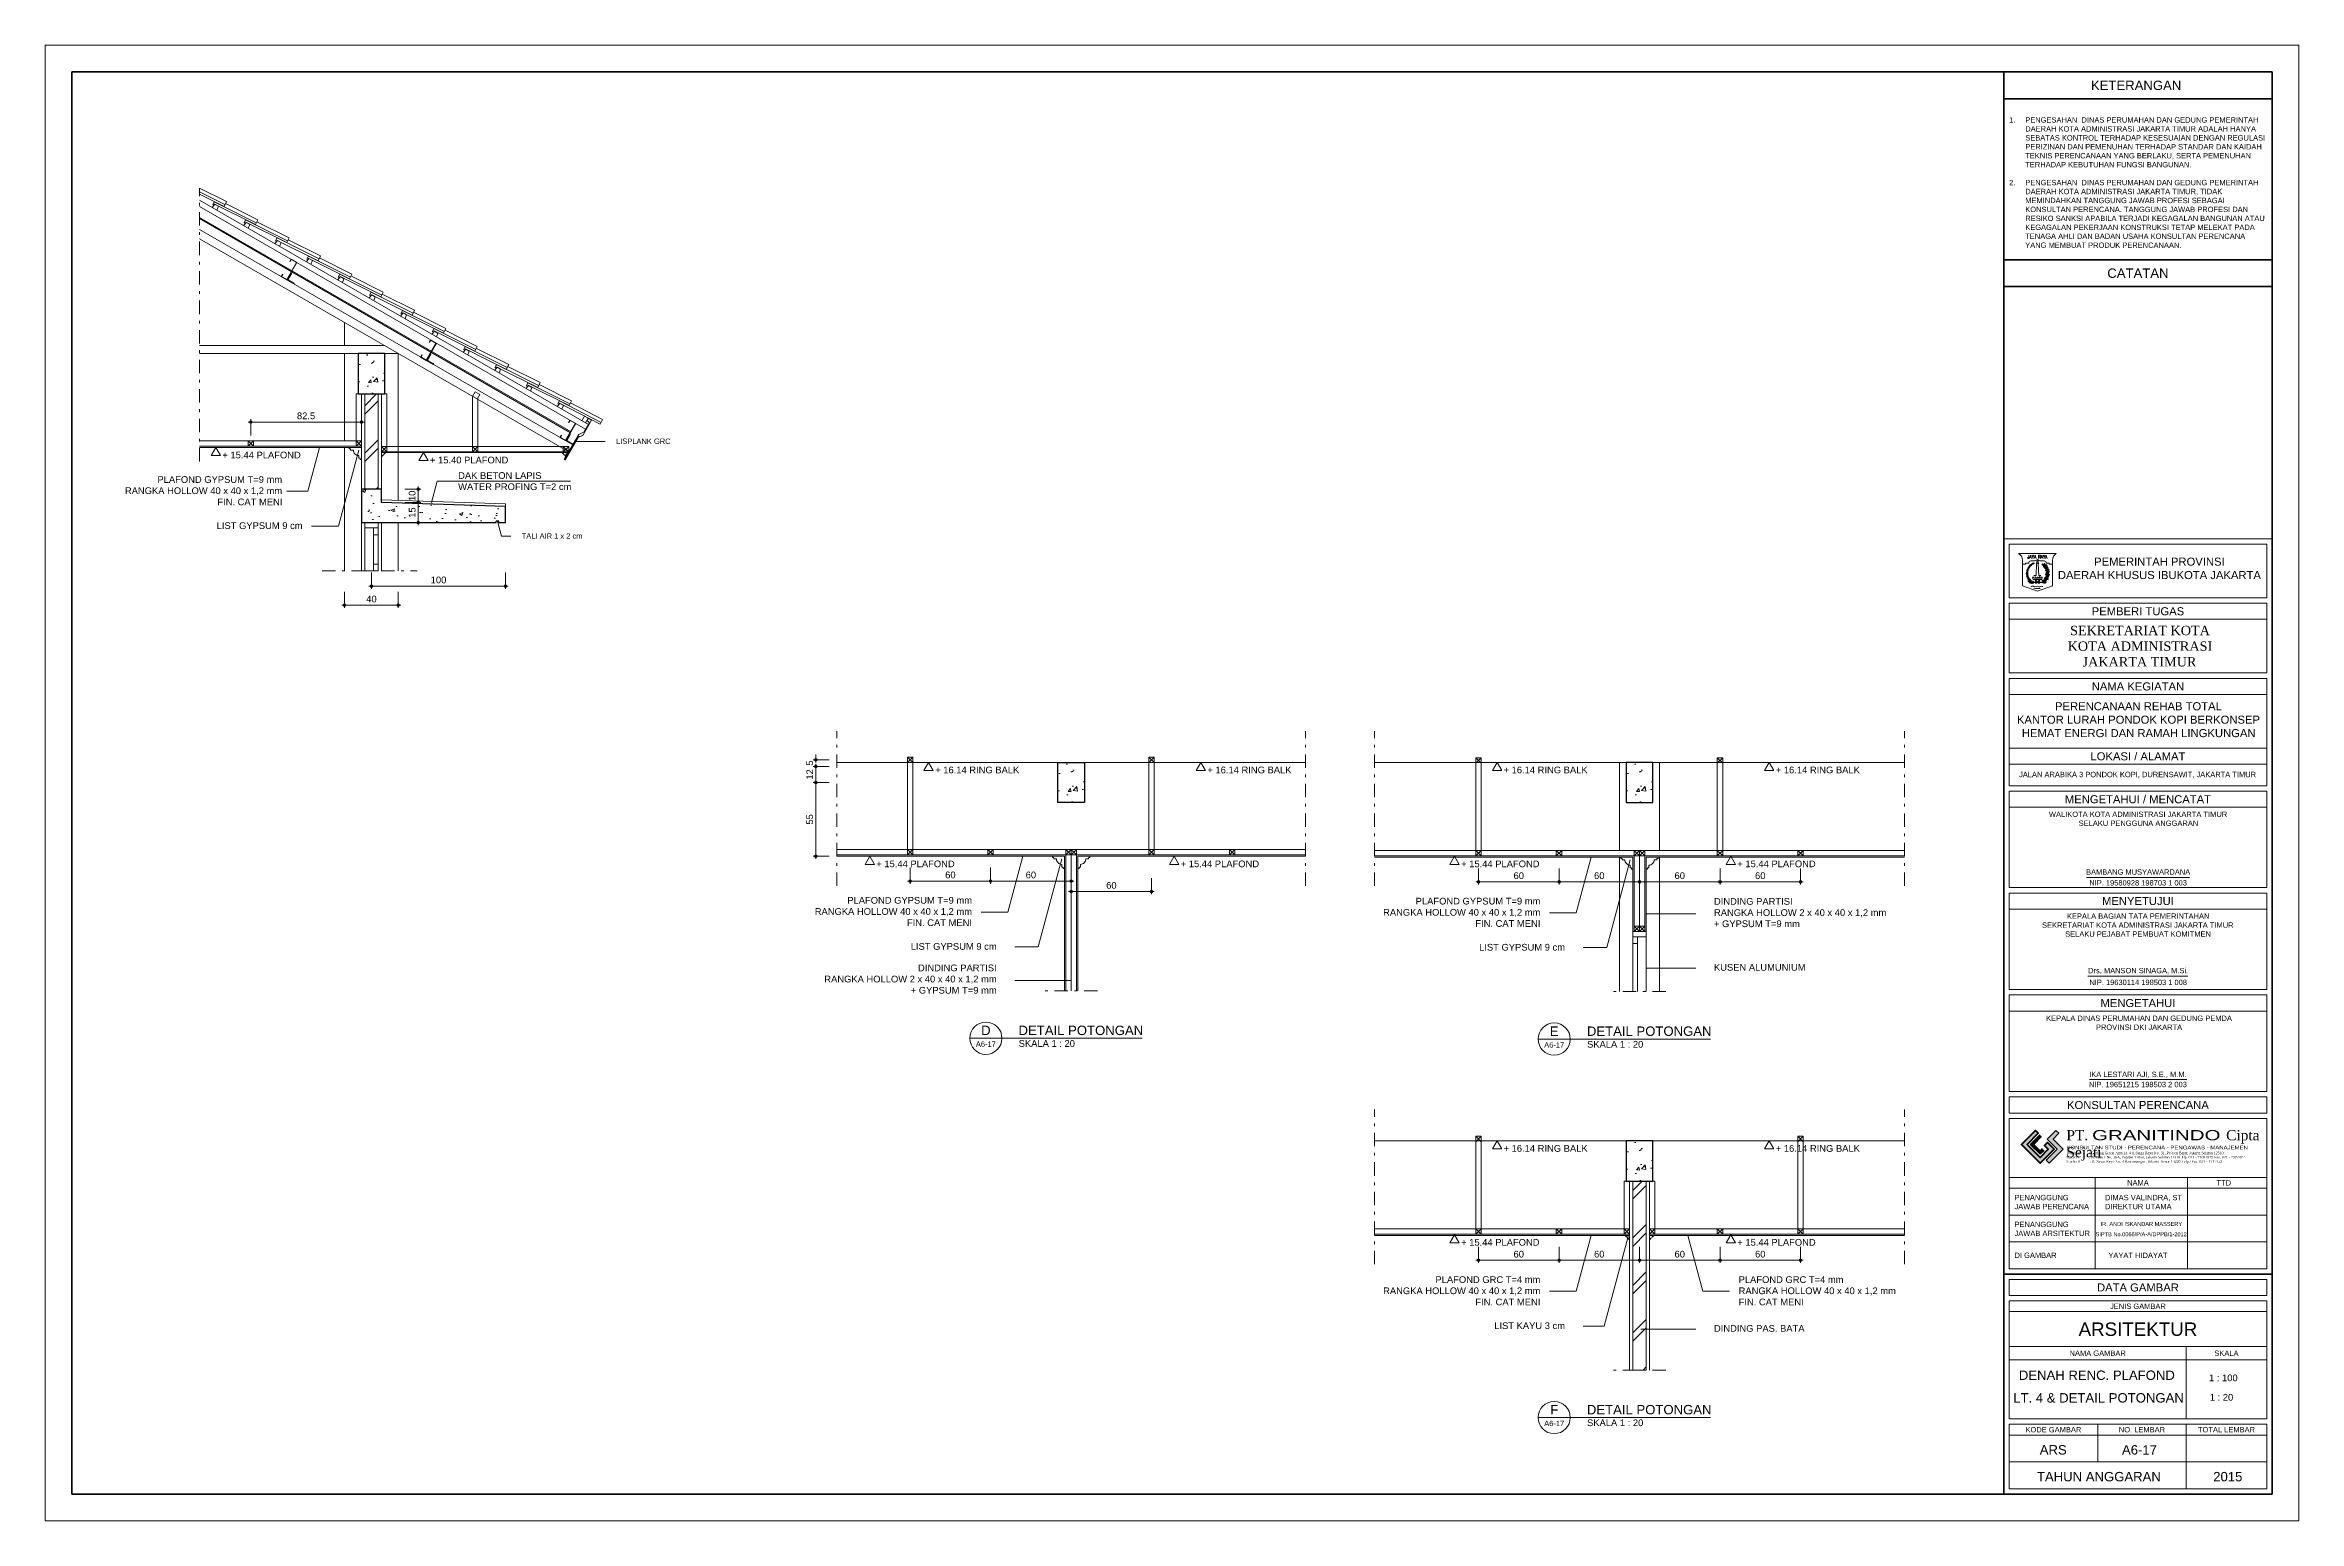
# Model space of a CAD drawing. Header units: millimetres. Extents: x -11 to 1625, y -267 to 180.
# Drawn here: x 561.7 to 645.7, y -127.7 to -72.7 of the extents above; entities that cross this region are included whole.
import ezdxf
from ezdxf.enums import TextEntityAlignment as Align

# ---------------------------------------------------------------- set-up
doc = ezdxf.new("R2010")
doc.units = ezdxf.units.MM
doc.linetypes.add('DASHDOT', pattern=[1, 0.5, -0.25, 0, -0.25])
for name, color, linetype, lineweight in [('ars', 11, 'Continuous', 5), ('blk', 1, 'Continuous', 30), ('GEN', 11, 'Continuous', 5), ('GRS KOP', 1, 'Continuous', 35), ('kap', 71, 'Continuous', 15), ('kop', 7, 'Continuous', 20), ('kus', 63, 'Continuous', 15), ('lan', 7, 'Continuous', 15), ('logo', 7, 'Continuous', 50), ('not', 7, 'Continuous', 20), ('PARTISI', 190, 'Continuous', 9), ('pla', 213, 'Continuous', 15), ('tem', 5, 'Continuous', 20), ('u', 6, 'Continuous', 20)]:
    doc.layers.add(name, color=color, linetype=linetype, lineweight=lineweight)
doc.styles.add('BARU', font='complex.shx')
doc.styles.add('S', font='SIMPLEX', dxfattribs={"width": 1.1})
doc.styles.get("Standard").update_dxf_attribs({"font": 'ARIALUNI.TTF'})
doc.dimstyles.new('SK-20', dxfattribs={"dimtxt": 0.25, "dimasz": 0.1, "dimexe": 0.1, "dimexo": 0, "dimgap": 0.1, "dimtad": 1, "dimdec": 0, "dimlfac": 20, "dimzin": 12, "dimdsep": 46, "dimtxsty": 'Standard', "dimblk": 'BULAT', "dimcen": 0.1, "dimdle": 0.1, "dimclrd": 256, "dimclre": 256, "dimclrt": 256, "dimadec": 0, "dimazin": 3, "dimtfac": 1, "dimtdec": 0, "dimtix": 1, "dimtofl": 0, "dimtmove": 0, "dimatfit": 3, "dimldrblk": 'BULAT', "dimfxl": 0, "dimtolj": 1, "dimtzin": 0, "dimlwd": -1, "dimlwe": -1, "dimarcsym": 0})

msp = doc.modelspace()

# ---------------------------------------------------------------- texts
at = {"layer": 'not'}
for s, width, insert, char_height, attachment_point in [('\\A1;LISPLANK GRC', 2.302947682, (583.0163965, -87.3990349), 0.2, 1), ('\\pi1.3935;PLAFOND GYPSUM T=9 mm\\P\\pi0.18083;RANGKA HOLLOW 40 x 40 x 1,2 mm\\P\\pi3.6263;FIN. CAT MENI', 5.991879666, (564.5328617, -88.80156), 0.25, 1), ('DAK BETON LAPIS WATER PROFING T=2 cm', 4.214865537, (577.1337513, -88.6528763), 0.25, 1), ('\\pi1.6369;LIST GYPSUM 9 cm', 4.790343037, (566.496231, -90.5196727), 0.25, 1), ('\\A1;TALI AIR 1 x 2 cm', 2.302947682, (579.5009862, -90.9299901), 0.2, 1), ('PLAFOND GYPSUM T=9 mm\\PRANGKA HOLLOW 40 x 40 x 1,2 mm\\PFIN. CAT MENI', 5.991879666, (596.2843285, -104.4831841), 0.25, 3), ('PLAFOND GYPSUM T=9 mm\\PRANGKA HOLLOW 40 x 40 x 1,2 mm\\PFIN. CAT MENI', 5.991879666, (617.4673441, -104.5131841), 0.25, 3), ('DINDING PARTISI\\PRANGKA HOLLOW 2 x 40 x 40 x 1,2 mm\\P+ GYPSUM T=9 mm', 6.45299154, (623.9370693, -104.5234721), 0.25, 1), ('LIST GYPSUM 9 cm', 4.790343037, (597.2034718, -106.2012968), 0.25, 3), ('LIST GYPSUM 9 cm', 4.790343037, (618.3864875, -106.2312968), 0.25, 3), ('DINDING PARTISI\\PRANGKA HOLLOW 2 x 40 x 40 x 1,2 mm\\P+ GYPSUM T=9 mm', 6.45299154, (597.2034718, -107.0012968), 0.25, 3), ('KUSEN ALUMUNIUM', 3.51282676, (623.9370693, -106.9818928), 0.25, 1), ('PLAFOND GRC T=4 mm\\PRANGKA HOLLOW 40 x 40 x 1,2 mm\\PFIN. CAT MENI', 5.991879666, (617.4673441, -118.6180764), 0.25, 3), ('PLAFOND GRC T=4 mm\\PRANGKA HOLLOW 40 x 40 x 1,2 mm\\PFIN. CAT MENI', 5.991879666, (624.8562126, -118.6180764), 0.25, 1), ('LIST KAYU 3 cm', 4.790343037, (618.3864875, -120.3361891), 0.25, 3), ('DINDING PAS. BATA', 6.45299154, (623.9370693, -120.4367271), 0.25, 1)]:
    msp.add_mtext_dynamic_manual_height_columns(s, width=width, gutter_width=4.3707989, heights=[0], dxfattribs=dict(at, insert=insert, char_height=char_height, attachment_point=attachment_point))

# ---------------------------------------------------------------- blocks, each defined once
blk = doc.blocks.new('logo granitindo baru')
at = {"layer": 'logo'}
for points in [[(1.03, 1.463), (0.916, 1.574), (0.366, 1.024), (1.1, 0.289), (1.652, 0.843), (1.392, 1.098), (1.281, 0.987), (1.423, 0.84), (1.102, 0.519), (0.594, 1.025)], [(1.721, 1.576), (1.381, 1.236), (1.771, 0.842), (1.341, 0.407), (1.454, 0.294), (2.001, 0.844), (1.609, 1.237), (1.835, 1.464)]]:
    blk.add_hatch(color=8, dxfattribs=at).paths.add_polyline_path(points)
blk.add_lwpolyline([(1.03, 1.463), (0.916, 1.574), (0.366, 1.024), (1.1, 0.289), (1.652, 0.843), (1.392, 1.098), (1.281, 0.987), (1.423, 0.84), (1.102, 0.519), (0.594, 1.025), (1.03, 1.463), (0.916, 1.574)], dxfattribs=at)
at = {"layer": 'logo', "lineweight": 13}
for points in [[(1.089, 1.403), (0.713, 1.026), (1.101, 0.638), (1.258, 0.794)], [(1.112, 1.38), (0.759, 1.026), (1.101, 0.683), (1.235, 0.817)], [(1.134, 1.357), (0.803, 1.026), (1.101, 0.728), (1.213, 0.839)], [(1.157, 1.334), (0.85, 1.026), (1.101, 0.775), (1.189, 0.863)]]:
    blk.add_lwpolyline(points, dxfattribs=at)
at = {"layer": 'logo', "lineweight": 0}
blk.add_lwpolyline([(1.721, 1.576), (1.381, 1.236), (1.771, 0.842), (1.341, 0.407), (1.454, 0.294), (2.001, 0.844), (1.609, 1.237), (1.835, 1.464), (1.721, 1.576)], dxfattribs=at)
at = {"layer": 'logo', "insert": (2.134, 0.975), "char_height": 0.1, "attachment_point": 1}
blk.add_mtext_dynamic_manual_height_columns('{\\f@Arial Unicode MS|b0|i0|c0|p34;\\H1.4x;\\W1.2;KONSULTAN STUDI - PERENCANA - PENGAWAS - MANAJEMEN\\fTimes New Roman|b0|i0|c0|p18;\\P\\pt0.9;\\H0.71429x;\\W1;Domisili ^I: Gedung Graha Arsa Lt. 4 Jl.Siaga Raya No. 31, Pejaten Barat, Jakarta Selatan 12510\\PStudio I ^I: Jl. Batu I No. 36A, Pejaten Timur, Jakarta Selatan 12510 Tlp. 021 - 71082879 Fax. 021 - 7972072\\PStudio II          : Jl. Sawo Raya No. 4 Rawamangun, Jakarta Timur 13220 Telp / Fax. 021 - 4717152}', width=9.56937, gutter_width=0, heights=[1.67], dxfattribs=at)
at = {"layer": 'logo', "insert": (2.134, 1.589), "char_height": 0.4, "width": 7.66452, "attachment_point": 1}
blk.add_mtext('{\\fTimes New Roman|b0|i0|c0|p18;PT. \\fCityBlueprint|b0|i0|c2|p2;\\W1.5;GRANITINDO \\fTimes New Roman|b0|i0|c0|p18;\\W1;Cipta Sejati}', dxfattribs=at)
blk = doc.blocks.new('kop')
at = {"layer": 'ars'}
for p, q in [((74.521, 35.599), (74.496, 35.614)), ((74.534, 35.595), (74.538, 35.581)), ((74.578, 35.526), (74.553, 35.541)), ((74.578, 35.526), (74.581, 35.555)), ((74.6, 35.468), (74.612, 35.457)), ((74.614, 35.467), (74.614, 35.452)), ((74.634, 35.366), (74.615, 35.388)), ((74.631, 35.289), (74.635, 35.273)), ((74.634, 35.366), (74.643, 35.394)), ((74.642, 35.304), (74.637, 35.29)), ((74.472, 34.989), (74.502, 34.992)), ((74.537, 35.048), (74.537, 35.078)), ((74.552, 35.066), (74.578, 35.081)), ((74.621, 35.202), (74.607, 35.228)), ((74.621, 35.202), (74.64, 35.225))]:
    blk.add_line(p, q, dxfattribs=at)
for centre, radius, start, end in [((73.816, 35.253), 0.061, 2.2926, 66.75394), ((73.901, 35.312), 0.061, 182.2926, 246.75394), ((73.906, 35.362), 0.061, 172.39949, 236.86083), ((73.812, 35.319), 0.061, 352.39949, 56.86083), ((73.916, 35.414), 0.061, 164.61904, 229.08037), ((73.817, 35.384), 0.061, 344.61904, 49.08037), ((73.933, 35.316), 0.061, 120.67989, 185.14122), ((74.278, 35.315), 0.405, 114.0856, 237.63251), ((73.842, 35.364), 0.061, 300.67989, 5.14122), ((73.923, 35.456), 0.0488, 158.86486, 223.3262), ((73.936, 35.271), 0.061, 130.573, 195.03434), ((73.852, 35.424), 0.061, 292.89943, 357.36077), ((73.937, 35.365), 0.061, 112.89943, 177.36077), ((73.842, 35.44), 0.0488, 338.86486, 43.3262), ((73.837, 35.302), 0.061, 310.573, 15.03434), ((73.873, 35.469), 0.0488, 287.14526, 351.60659), ((73.935, 35.415), 0.0488, 107.14526, 171.60659), ((73.942, 35.493), 0.0488, 150.29963, 214.76097), ((73.859, 35.489), 0.0488, 330.29963, 34.76097), ((73.948, 35.451), 0.0488, 98.58003, 163.04136), ((73.894, 35.513), 0.0488, 278.58003, 343.04136), ((73.961, 35.528), 0.0488, 145.79893, 210.26027), ((73.879, 35.531), 0.0488, 325.79893, 30.26027), ((73.916, 35.552), 0.0488, 274.07933, 338.54067), ((73.965, 35.485), 0.0488, 94.07933, 158.54067), ((73.985, 35.56), 0.0488, 139.36791, 203.82924), ((73.904, 35.572), 0.0488, 319.36791, 23.82924), ((73.984, 35.517), 0.0488, 87.6483, 152.10964), ((73.943, 35.589), 0.0488, 267.6483, 332.10964), ((74.012, 35.589), 0.0488, 133.84164, 198.30297), ((73.932, 35.609), 0.0488, 313.84164, 18.30297), ((74.007, 35.547), 0.0488, 82.12203, 146.58337), ((73.973, 35.622), 0.0488, 262.12203, 326.58337), ((74.036, 35.612), 0.0439, 126.62395, 191.08528), ((73.967, 35.639), 0.0439, 306.62395, 11.08528), ((74.026, 35.575), 0.0439, 74.90434, 139.36568), ((74.005, 35.646), 0.0439, 254.90434, 319.36568), ((74, 35.656), 0.0352, 303.96096, 8.42229), ((74.054, 35.632), 0.0352, 123.96096, 188.42229), ((74.045, 35.603), 0.0352, 72.24135, 136.70269), ((74.03, 35.66), 0.0352, 252.24135, 316.70269), ((74.027, 35.676), 0.0352, 297.74061, 2.20194), ((74.078, 35.647), 0.0352, 117.74061, 182.20194), ((74.066, 35.619), 0.0352, 66.021, 130.48234), ((74.057, 35.677), 0.0352, 246.021, 310.48234), ((74.097, 35.661), 0.0281, 113.40069, 177.86202), ((74.058, 35.688), 0.0281, 293.40069, 357.86202), ((74.086, 35.64), 0.0281, 61.68108, 126.14242), ((74.082, 35.687), 0.0281, 241.68108, 306.14242), ((74.082, 35.701), 0.0281, 293.40069, 357.86202), ((74.121, 35.674), 0.0281, 113.40069, 177.86202), ((74.11, 35.653), 0.0281, 61.68108, 126.14242), ((74.106, 35.7), 0.0281, 241.68108, 306.14242), ((74.117, 35.713), 0.0281, 260.93685, 325.39819), ((74.136, 35.669), 0.0281, 80.93685, 145.39819), ((74.232, 35.315), 0.405, 302.36749, 44.48513), ((74.485, 35.674), 0.0613, 235.51536, 280.6207), ((74.445, 35.613), 0.0507, 1.42482, 71.62404), ((74.541, 35.601), 0.0613, 235.51536, 280.6207), ((74.589, 35.652), 0.0795, 151.18188, 225.99565), ((74.502, 35.54), 0.0507, 1.42482, 71.62404), ((74.526, 35.44), 0.0795, 20.9123, 95.72607), ((74.592, 35.547), 0.0795, 200.9123, 275.72607), ((74.464, 35.633), 0.0795, 331.18188, 45.99565), ((74.611, 35.596), 0.0507, 162.59462, 232.79384), ((74.623, 35.449), 0.0613, 217.22881, 262.33415), ((74.538, 35.6), 0.0613, 313.59796, 358.7033), ((74.663, 35.361), 0.0795, 171.16409, 245.97786), ((74.552, 35.301), 0.0795, 351.16409, 65.97786), ((74.566, 35.403), 0.0507, 343.13827, 53.33749), ((74.562, 35.252), 0.0507, 331.52956, 41.72878), ((74.684, 35.504), 0.0795, 133.19986, 208.01363), ((74.559, 35.525), 0.0795, 313.19986, 28.01363), ((74.682, 35.427), 0.0507, 150.06789, 220.26711), ((74.688, 35.241), 0.0507, 128.27812, 198.47734), ((74.721, 35.315), 0.0795, 113.30268, 188.11645), ((74.611, 35.377), 0.0795, 293.30268, 8.11645), ((74.611, 35.447), 0.0613, 301.07123, 346.17657), ((73.829, 35.191), 0.061, 12.66278, 77.12411), ((73.902, 35.264), 0.061, 192.66278, 257.12411), ((73.907, 35.225), 0.061, 200.21515, 264.67648), ((73.844, 35.143), 0.061, 20.21515, 84.67648), ((73.921, 35.183), 0.061, 206.16011, 270.62144), ((73.867, 35.095), 0.061, 26.16011, 90.62144), ((73.943, 35.23), 0.061, 140.94317, 205.40451), ((73.841, 35.243), 0.061, 320.94317, 25.40451), ((73.941, 35.145), 0.061, 208.50798, 272.96932), ((73.891, 35.055), 0.061, 28.50798, 92.96932), ((73.957, 35.19), 0.061, 140.94317, 205.40451), ((73.854, 35.203), 0.061, 320.94317, 25.40451), ((73.921, 35.015), 0.061, 40.03108, 104.49242), ((73.953, 35.113), 0.061, 220.03108, 284.49242), ((73.974, 35.153), 0.061, 146.90284, 211.36418), ((73.871, 35.155), 0.061, 326.90284, 31.36418), ((73.956, 34.978), 0.061, 49.20062, 113.66196), ((73.971, 35.08), 0.061, 229.20062, 293.66196), ((73.997, 35.115), 0.061, 146.69526, 211.1566), ((73.893, 35.117), 0.061, 326.69526, 31.1566), ((74.021, 35.084), 0.061, 144.86352, 209.32486), ((73.918, 35.089), 0.061, 324.86352, 29.32486), ((73.99, 34.949), 0.061, 44.42228, 108.88361), ((74.014, 35.049), 0.061, 224.42228, 288.88361), ((74.049, 35.054), 0.061, 144.49027, 208.9516), ((73.946, 35.059), 0.061, 324.49027, 28.9516), ((74.08, 35.031), 0.061, 156.18026, 220.64159), ((73.978, 35.016), 0.061, 336.18026, 40.64159), ((74.567, 35.052), 0.0795, 137.1076, 211.92137), ((74.441, 35.064), 0.0795, 317.1076, 31.92137), ((74.547, 34.969), 0.0507, 83.44322, 153.64244), ((74.537, 35.042), 0.0613, 234.44656, 279.55191), ((74.569, 34.993), 0.0612, 69.89618, 144.70994), ((74.541, 35.085), 0.0612, 249.89618, 324.70994), ((74.582, 35.119), 0.0613, 176.98724, 222.09259), ((74.509, 35.12), 0.0507, 302.89671, 13.09593), ((74.644, 35.186), 0.0795, 153.08913, 227.9029), ((74.627, 35.286), 0.0613, 205.62009, 250.72544), ((74.52, 35.163), 0.0795, 333.08913, 47.9029), ((74.629, 35.078), 0.0507, 106.58179, 176.78101), ((74.591, 35.141), 0.0613, 257.58513, 302.69047), ((74.602, 35.228), 0.0795, 271.02002, 345.83379), ((74.68, 35.129), 0.0795, 91.02002, 165.83379), ((74.63, 35.285), 0.0613, 279.28146, 324.3868)]:
    blk.add_arc(centre, radius, start, end, dxfattribs=at)
at = {"layer": 'ars', "color": 11}
for centre, radius, start, end in [((74.491, 34.995), 0.0613, 158.86957, 203.97492), ((74.422, 35.02), 0.0507, 284.77904, 354.97826), ((74.44, 34.986), 0.016, 270, 302.36749)]:
    blk.add_arc(centre, radius, start, end, dxfattribs=at)
at = {"layer": 'ars'}
for points, start_tangent, end_tangent in [([(74.461, 35.651), (74.466, 35.634), (74.45, 35.624), (74.429, 35.623), (74.426, 35.64), (74.439, 35.661), (74.444, 35.672), (74.461, 35.663), (74.461, 35.651)], (0.714442, -0.699695), (0.714442, -0.699695)), ([(74.518, 35.578), (74.523, 35.561), (74.507, 35.551), (74.486, 35.55), (74.483, 35.567), (74.496, 35.588), (74.501, 35.599), (74.518, 35.589), (74.518, 35.578)], (0.714442, -0.699695), (0.714442, -0.699695)), ([(74.594, 35.435), (74.593, 35.416), (74.574, 35.412), (74.555, 35.418), (74.556, 35.435), (74.576, 35.451), (74.584, 35.459), (74.597, 35.445), (74.594, 35.435)], (0.458819, -0.88853), (0.458819, -0.88853)), ([(74.596, 35.277), (74.591, 35.26), (74.572, 35.259), (74.554, 35.269), (74.559, 35.285), (74.581, 35.297), (74.591, 35.303), (74.601, 35.287), (74.596, 35.277)], (0.270637, -0.962681), (0.270637, -0.962681)), ([(74.571, 35.605), (74.582, 35.591), (74.6, 35.598), (74.612, 35.615), (74.601, 35.627), (74.576, 35.629), (74.564, 35.631), (74.562, 35.612), (74.571, 35.605)], (0.149901, -0.988701), (0.149901, -0.988701)), ([(74.644, 35.445), (74.652, 35.429), (74.671, 35.432), (74.687, 35.445), (74.678, 35.46), (74.654, 35.467), (74.643, 35.472), (74.637, 35.453), (74.644, 35.445)], (-0.068112, -0.997678), (-0.068112, -0.997678)), ([(74.66, 35.272), (74.661, 35.253), (74.68, 35.25), (74.699, 35.256), (74.697, 35.273), (74.677, 35.288), (74.669, 35.297), (74.656, 35.282), (74.66, 35.272)], (-0.433585, -0.901113), (-0.433585, -0.901113)), ([(74.463, 35.013), (74.447, 35.004), (74.433, 35.018), (74.428, 35.037), (74.443, 35.045), (74.467, 35.037), (74.479, 35.034), (74.474, 35.016), (74.463, 35.013)], (-0.515761, -0.856733), (-0.515761, -0.856733)), ([(74.551, 35.127), (74.539, 35.113), (74.521, 35.122), (74.51, 35.139), (74.522, 35.151), (74.547, 35.151), (74.559, 35.152), (74.56, 35.133), (74.551, 35.127)], (-0.223771, -0.974642), (-0.223771, -0.974642)), ([(74.549, 35.011), (74.537, 34.997), (74.548, 34.981), (74.566, 34.972), (74.576, 34.985), (74.573, 35.01), (74.573, 35.022), (74.554, 35.021), (74.549, 35.011)], (-0.942817, -0.33331), (-0.942817, -0.33331)), ([(74.614, 35.117), (74.608, 35.1), (74.624, 35.089), (74.645, 35.088), (74.649, 35.104), (74.636, 35.126), (74.631, 35.137), (74.614, 35.128), (74.614, 35.117)], (-0.735998, -0.676983), (-0.735998, -0.676983))]:
    blk.add_spline(points, degree=3, dxfattribs=dict(at, start_tangent=start_tangent, end_tangent=end_tangent))
for points in [[(74.445, 34.97), (74.47, 34.975), (74.522, 34.973), (74.56, 34.955)], [(74.445, 34.97), (74.468, 34.959), (74.518, 34.947), (74.56, 34.955)]]:
    blk.add_spline(points, degree=3, dxfattribs=at)
at = {"layer": 'GRS KOP'}
for p, q in [((73, 1), (73, 54)), ((83, 1), (83, 54)), ((73, 53), (83, 53)), ((73, 47), (83, 47)), ((73, 46), (83, 46)), ((73, 9.2), (83, 9.2))]:
    blk.add_line(p, q, dxfattribs=at)
blk.add_lwpolyline([(1, 54), (83, 54), (83, 1), (1, 1)], close=True, dxfattribs=at)
at = {"layer": 'kop', "color": 7}
for p, q in [((84, 55), (0, 55)), ((0, 55), (0, 0)), ((84, 55), (84, 0)), ((84, 55), (84, 0)), ((74.205, 35.69), (74.305, 35.69)), ((74.225, 35.67), (74.205, 35.23)), ((74.235, 35.698), (74.275, 35.698)), ((74.285, 35.67), (74.305, 35.23)), ((74.075, 35.17), (74.124, 35.17)), ((74.075, 35.17), (74.095, 35.09)), ((74.095, 35.09), (74.415, 35.09)), ((74.124, 35.23), (74.124, 35.228)), ((74.124, 35.23), (74.205, 35.23)), ((74.124, 35.228), (74.129, 35.228)), ((74.124, 35.17), (74.134, 35.13)), ((74.134, 35.13), (74.376, 35.13)), ((74.195, 35.15), (74.235, 35.15)), ((74.275, 35.15), (74.315, 35.15)), ((74.305, 35.23), (74.386, 35.23)), ((74.376, 35.13), (74.386, 35.17)), ((74.381, 35.228), (74.386, 35.228)), ((74.386, 35.23), (74.386, 35.228)), ((74.386, 35.17), (74.435, 35.17)), ((74.415, 35.09), (74.435, 35.17)), ((0, 0), (84, 0))]:
    blk.add_line(p, q, dxfattribs=at)
at = {"layer": 'kop'}
for p, q in [((83, 36.6), (73, 36.6)), ((73.2, 34.4), (73.2, 36.4)), ((82.8, 36.4), (73.2, 36.4)), ((82.8, 34.4), (82.8, 36.4)), ((82.8, 34.4), (73.2, 34.4)), ((73.2, 31.6), (73.2, 34.2)), ((82.8, 34.2), (73.2, 34.2)), ((82.8, 31.6), (82.8, 34.2)), ((82.8, 33.6), (73.2, 33.6)), ((82.8, 31.6), (73.2, 31.6)), ((73.2, 27.4), (73.2, 31.4)), ((82.8, 31.4), (73.2, 31.4)), ((82.8, 27.4), (82.8, 31.4)), ((82.8, 30.8), (73.2, 30.8)), ((82.8, 28.8), (73.2, 28.8)), ((82.8, 28.2), (73.2, 28.2)), ((82.8, 27.4), (73.2, 27.4)), ((73.2, 23.6), (73.2, 27.2)), ((82.8, 27.2), (73.2, 27.2)), ((82.8, 23.6), (82.8, 27.2)), ((82.8, 26.6), (73.2, 26.6)), ((82.8, 23.6), (73.2, 23.6)), ((76.089, 23.976), (79.928, 23.976)), ((73.2, 19.8), (73.2, 23.4)), ((82.8, 23.4), (73.2, 23.4)), ((82.8, 22.8), (73.2, 22.8)), ((82.8, 19.8), (82.8, 23.4)), ((76.127, 20.296), (79.863, 20.296)), ((82.8, 19.8), (73.2, 19.8)), ((73.2, 16), (73.2, 19.6)), ((82.8, 19.6), (73.2, 19.6)), ((82.8, 16), (82.8, 19.6)), ((82.8, 19), (73.2, 19)), ((82.8, 16), (73.2, 16)), ((73.2, 9.4), (73.2, 15)), ((82.8, 15), (73.2, 15)), ((82.8, 9.4), (82.8, 15)), ((82.8, 12.8), (73.2, 12.8)), ((76.4, 9.4), (76.4, 12.8)), ((79.842, 9.4), (79.842, 12.8)), ((82.8, 12.4), (73.2, 12.4)), ((73.2, 12.4), (73.2, 11.4)), ((82.8, 11.4), (73.2, 11.4)), ((82.8, 10.4), (73.2, 10.4)), ((82.8, 9.4), (73.2, 9.4)), ((73.2, 7.8), (82.8, 7.8)), ((73.2, 6.5), (82.8, 6.5)), ((73.2, 6), (82.8, 6)), ((79.8, 3.8), (79.8, 6.5)), ((76.5, 2.2), (76.5, 3.6)), ((79.8, 1.2), (79.8, 3.6)), ((73.2, 3.2), (82.8, 3.2)), ((73.2, 2.2), (82.8, 2.2))]:
    blk.add_line(p, q, dxfattribs=at)
at = {"layer": 'kop', "color": 5}
for p, q in [((74.955, 36.05), (73.555, 36.05)), ((73.695, 35.81), (73.695, 34.85)), ((73.695, 35.65), (73.815, 35.65)), ((73.815, 35.69), (73.815, 35.65)), ((73.815, 35.69), (73.935, 35.69)), ((73.935, 35.73), (73.935, 35.69)), ((74.575, 35.73), (74.575, 35.69)), ((74.695, 35.69), (74.575, 35.69)), ((74.695, 35.69), (74.695, 35.65)), ((74.815, 35.65), (74.695, 35.65)), ((74.815, 35.81), (74.815, 34.85)), ((73.695, 34.85), (74.255, 34.65)), ((74.225, 34.95), (74.171, 35.022)), ((74.255, 34.986), (74.203, 35.046)), ((74.225, 34.95), (74.21, 34.93)), ((74.255, 34.986), (74.307, 35.046)), ((74.255, 34.65), (74.815, 34.85)), ((74.285, 34.95), (74.339, 35.022)), ((74.285, 34.95), (74.3, 34.93))]:
    blk.add_line(p, q, dxfattribs=at)
at = {"layer": 'kop', "color": 7}
for points in [[(74.235, 35.698), (74.233, 35.701), (74.231, 35.704), (74.229, 35.707), (74.228, 35.71), (74.227, 35.713), (74.227, 35.715), (74.226, 35.718), (74.226, 35.72), (74.226, 35.723), (74.226, 35.725), (74.226, 35.728), (74.226, 35.731), (74.226, 35.733), (74.227, 35.736), (74.228, 35.738), (74.229, 35.741), (74.23, 35.743), (74.232, 35.746), (74.234, 35.749), (74.236, 35.753), (74.24, 35.758), (74.244, 35.763), (74.249, 35.77), (74.255, 35.778)], [(74.275, 35.698), (74.277, 35.701), (74.279, 35.704), (74.281, 35.707), (74.282, 35.71), (74.283, 35.713), (74.283, 35.715), (74.284, 35.718), (74.284, 35.72), (74.284, 35.723), (74.284, 35.725), (74.284, 35.728), (74.284, 35.731), (74.284, 35.733), (74.283, 35.736), (74.282, 35.738), (74.281, 35.741), (74.28, 35.743), (74.278, 35.746), (74.276, 35.749), (74.274, 35.753), (74.27, 35.758), (74.266, 35.763), (74.261, 35.77), (74.255, 35.778)]]:
    blk.add_lwpolyline(points, dxfattribs=at)
at = {"layer": 'kop', "color": 1}
blk.add_lwpolyline([(74.07, 34.97), (74.44, 34.97)], close=True, dxfattribs=at)
at = {"layer": 'kop', "color": 5}
for points in [[(74.21, 34.97), (74.18, 34.93)], [(74.3, 34.97), (74.33, 34.93)]]:
    blk.add_lwpolyline(points, dxfattribs=at)
at = {"layer": 'kop'}
blk.add_lwpolyline([(76.189, 16.449), (79.826, 16.449)], dxfattribs=at)
for points in [[(73.2, 15.2), (82.8, 15.2), (82.8, 15.8), (73.2, 15.8)], [(73.2, 8.4), (82.8, 8.4), (82.8, 9), (73.2, 9)], [(73.2, 3.8), (82.8, 3.8), (82.8, 8.2), (73.2, 8.2)], [(73.2, 1.2), (82.8, 1.2), (82.8, 3.6), (73.2, 3.6)]]:
    blk.add_lwpolyline(points, close=True, dxfattribs=at)
at = {"layer": 'kop', "color": 5}
for centre, radius, start, end in [((73.419, 35.81), 0.276, 0, 60.51287), ((73.975, 35.73), 0.04, 90, 180), ((74.535, 35.73), 0.04, 0, 90), ((75.091, 35.81), 0.276, 119.48713, 180), ((74.187, 35.034), 0.02, 36.8699, 216.8699), ((74.323, 35.034), 0.02, 323.1301, 143.1301)]:
    blk.add_arc(centre, radius, start, end, dxfattribs=at)
at = {"layer": 'kop', "color": 7}
for centre, radius, start, end in [((74.198, 35.663), 0.0283, 15, 75), ((74.312, 35.663), 0.0283, 105, 165), ((74.079, 35.119), 0.12, 15, 65.38943), ((74.255, 35.15), 0.02, 0, 180), ((74.431, 35.119), 0.12, 114.61057, 165)]:
    blk.add_arc(centre, radius, start, end, dxfattribs=at)
at = {"layer": 'kop', "color": 1}
blk.add_arc((74.07, 34.986), 0.016, 237.63251, 270, dxfattribs=at)
at = {"layer": 'kop', "color": 5}
for points in [[(74.255, 35.83), (74.232, 35.807), (74.2, 35.793), (74.12, 35.782), (74.046, 35.777), (73.975, 35.77)], [(74.255, 35.83), (74.278, 35.807), (74.31, 35.793), (74.39, 35.782), (74.464, 35.777), (74.535, 35.77)], [(74.023, 34.99), (74.006, 34.984), (73.974, 34.992), (73.925, 35.01), (73.891, 35.041)], [(74.038, 34.971), (74.016, 34.967), (73.997, 34.959), (73.964, 34.956), (73.932, 34.964)], [(74.082, 34.965), (74.066, 34.956), (74.034, 34.952), (74.006, 34.952), (73.992, 34.948)], [(74.015, 34.807), (74.089, 34.844), (74.162, 34.807), (74.249, 34.833), (74.326, 34.809), (74.4, 34.83), (74.45, 34.817)], [(74.125, 34.97), (74.104, 34.959), (74.093, 34.947), (74.051, 34.932), (74.033, 34.937)], [(74.113, 34.984), (74.085, 34.986), (74.071, 34.993), (74.051, 34.993)], [(74.125, 34.97), (74.112, 34.996), (74.085, 35.02), (74.081, 35.031)], [(74.12, 34.747), (74.16, 34.759), (74.204, 34.744), (74.255, 34.753), (74.3, 34.744), (74.332, 34.758), (74.357, 34.749)]]:
    blk.add_spline(points, degree=3, dxfattribs=at)
at = {"xscale": 0.9500000000000455, "yscale": 0.9500000000000455, "zscale": 0.9500000000000455}
blk.add_blockref('logo granitindo baru', (73.307, 13.056), dxfattribs=at)
at = {"layer": 'kop'}
for s, height, p in [('KETERANGAN ', 0.35, (78, 53.5)), ('CATATAN', 0.35, (78, 46.5)), ('DAERAH KHUSUS IBUKOTA JAKARTA', 0.29998, (78.8, 35.25)), ('PEMERINTAH PROVINSI', 0.29998, (78.8, 35.75)), ('PEMBERI TUGAS', 0.3, (78, 33.9)), ('NAMA KEGIATAN', 0.3, (78, 31.1)), ('LOKASI / ALAMAT', 0.3, (78, 28.5)), ('JALAN ARABIKA 3 PONDOK KOPI, DURENSAWIT, JAKARTA TIMUR', 0.2, (77.986, 27.8)), ('MENGETAHUI / MENCATAT', 0.3, (78, 26.9)), ('BAMBANG MUSYAWARDANA', 0.19926, (78.007, 24.183)), ('NIP. 19580928 198703 1 003', 0.19926, (78.007, 23.78)), ('MENYETUJUI', 0.3, (78, 23.1)), ('Drs. MANSON SINAGA, M.Si.', 0.19926, (78.009, 20.496)), ('NIP. 19630114 198503 1 008', 0.19926, (78.009, 20.071)), ('MENGETAHUI', 0.3, (78, 19.3)), ('NIP. 19651215 198503 2 003', 0.2, (77.999, 16.264)), ('IKA LESTARI AJI, S.E., M.M.', 0.2, (77.999, 16.625)), ('KONSULTAN PERENCANA', 0.3, (78, 15.5)), ('NAMA', 0.2, (78, 12.6)), ('TTD', 0.2, (81.2, 12.6)), ('DATA GAMBAR', 0.3, (78, 8.7)), ('JENIS GAMBAR', 0.2, (78, 8)), ('ARSITEKTUR', 0.5, (78, 7.146)), ('NAMA GAMBAR', 0.2, (76.5, 6.25)), ('SKALA', 0.2, (81.3, 6.25)), ('KODE GAMBAR', 0.2, (74.85, 3.4)), ('NO. LEMBAR', 0.2, (78.15, 3.4)), ('TOTAL LEMBAR', 0.2, (81.3, 3.4)), ('ARS', 0.35, (74.844, 2.65)), ('TAHUN ANGGARAN', 0.35, (76.545, 1.65)), ('2015', 0.35, (81.349, 1.65))]:
    blk.add_text(s, height=height, dxfattribs=at).set_placement(p, align=Align.MIDDLE)
at = {"layer": 'kop', "color": 5, "style": 'BARU', "width": 0.9}
blk.add_text('JAYA RAYA', height=0.12, dxfattribs=at).set_placement((74.255, 35.93), align=Align.MIDDLE)
at = {"layer": 'kop'}
blk.add_text('SIPTB No.0066/P/A-A/DPPB/1-2012', height=0.15, dxfattribs=at).set_placement((78.122, 10.609), align=Align.CENTER)
for s, insert, char_height, width, attachment_point in [('\\pi-0.6,l0.6,t0.6;1.^IPENGESAHAN  DINAS PERUMAHAN DAN GEDUNG PEMERINTAH DAERAH KOTA ADMINISTRASI JAKARTA TIMUR ADALAH HANYA SEBATAS KONTROL TERHADAP KESESUAIAN DENGAN REGULASI PERIZINAN DAN PEMENUHAN TERHADAP STANDAR DAN KAIDAH TEKNIS PERENCANAAN YANG BERLAKU, SERTA PEMENUHAN TERHADAP KEBUTUHAN FUNGSI BANGUNAN.\\P\\P2.^IPENGESAHAN  DINAS PERUMAHAN DAN GEDUNG PEMERINTAH DAERAH KOTA ADMINISTRASI JAKARTA TIMUR, TIDAK MEMINDAHKAN TANGGUNG JAWAB PROFESI SEBAGAI KONSULTAN PERENCANA. TANGGUNG JAWAB PROFESI DAN RESIKO SANKSI APABILA TERJADI KEGAGALAN BANGUNAN ATAU KEGAGALAN PEKERJAAN KONSTRUKSI TETAP MELEKAT PADA TENAGA AHLI DAN BADAN USAHA KONSULTAN PERENCANA YANG MEMBUAT PRODUK PERENCANAAN.', (73.2, 49.875), 0.2, 9.6, 4), ('PENANGGUNG\\PJAWAB PERENCANA', (73.4, 12.15), 0.2, 8.33062, 1), ('DIMAS VALINDRA, ST\\PDIREKTUR UTAMA', (76.77, 12.15), 0.2, 8.16499, 1), ('PENANGGUNG\\PJAWAB ARSITEKTUR', (73.4, 11.15), 0.2, 8.79211, 1), ('IR. ANDI ISKANDAR MASSERY', (76.609, 11.143), 0.15, 4.04264, 1), ('DI GAMBAR', (73.4, 10), 0.2, 7.59768, 1)]:
    blk.add_mtext(s, dxfattribs=dict(at, insert=insert, char_height=char_height, width=width, attachment_point=attachment_point))
at = {"layer": 'kop', "attachment_point": 1, "style": 'BARU'}
for s, width, insert, char_height in [('\\pi1.4375;{\\fRomantic|b0|i0|c2|p2;SEKRETARIAT KOTA\\P\\pi1.3461;KOTA ADMINISTRASI\\P\\pi1.9027;JAKARTA TIMUR}', 7.94943, (74.033, 33.359), 0.35), ('\\pi0.65609;{\\fArial|b0|i0|c0|p34;WALIKOTA KOTA ADMINISTRASI JAKARTA TIMUR\\P\\pi1.7645;SELAKU PENGGUNA ANGGARAN}', 7.94943, (74.027, 26.434), 0.2), ('\\pi1.5072;{\\fArial|b0|i0|c0|p34;KEPALA BAGIAN TATA PEMERINTAHAN\\P\\pi0.57794;SEKRETARIAT KOTA ADMINISTRASI JAKARTA TIMUR\\P\\pi1.4412;SELAKU PEJABAT PEMBUAT KOMITMEN}', 8.28085, (73.847, 22.638), 0.2), ('\\pi1.1521;{\\fArial|b0|i0|c0|p34;KEPALA DINAS PERUMAHAN DAN GEDUNG PEMDA\\P\\pi3.0079;PROVINSI DKI JAKARTA}', 9.20836, (73.427, 18.833), 0.2)]:
    blk.add_mtext_dynamic_manual_height_columns(s, width=width, gutter_width=1.5, heights=[0], dxfattribs=dict(at, insert=insert, char_height=char_height))
at = {"layer": 'kop', "insert": (73.464, 30.51), "char_height": 0.3, "attachment_point": 1}
blk.add_mtext_dynamic_manual_height_columns('\\pi1.446;PERENCANAAN REHAB TOTAL \\P\\pi0.026798;KANTOR LURAH PONDOK KOPI BERKONSEP \\P\\pi0.21087;HEMAT ENERGI DAN RAMAH LINGKUNGAN', width=9.06362, gutter_width=1.5, heights=[0], dxfattribs=at)
at = {"layer": 'kop', "style": 'BARU', "flags": 4}
for p, height in [((73.8, 5.4), 0.35), ((73.8, 4.9), 0.35), ((80.303, 5.382), 0.25), ((73.8, 4.4), 0.35), ((80.303, 4.882), 0.25), ((80.303, 4.382), 0.25)]:
    blk.add_attdef('-', p, '', height=height, dxfattribs=at)
at = {"layer": 'kop', "flags": 4}
for tag, p in [('AR-00', (78.057, 2.648)), ('00', (81.238, 2.647))]:
    blk.add_attdef(tag, text='', height=0.35, dxfattribs=at).set_placement(p, align=Align.MIDDLE)
blk = doc.blocks.new('PEILA')
blk.add_lwpolyline([(-0.188, -0.325), (0.188, -0.325), (0, 0)], close=True)
at = {"style": 'S', "width": 1.1, "flags": 4}
blk.add_attdef('CAT', (0.265, -0.289), '', height=0.2, dxfattribs=at)
blk = doc.blocks.new('BULAT')
for p, q in [((-1, 0), (1, 0)), ((0, -1), (0, 1))]:
    blk.add_line(p, q)
blk.add_circle((0, 0), 0.5)
blk = doc.blocks.new('*D2888')
at = {"layer": 'Defpoints', "color": 0, "ltscale": 0.15}
for p in [(573.902, -92.397), (578.902, -92.397), (573.902, -92.897)]:
    blk.add_point(p, dxfattribs=at)
at = {"layer": 'u', "ltscale": 0.15}
for p, q in [((573.902, -92.397), (573.902, -92.997)), ((578.902, -92.397), (578.902, -92.997)), ((578.802, -92.897), (574.002, -92.897))]:
    blk.add_line(p, q, dxfattribs=at)
at = {"layer": 'u', "ltscale": 0.15, "xscale": 0.1, "yscale": 0.1, "zscale": 0.1, "rotation": 180}
blk.add_blockref('BULAT', (573.902, -92.897), dxfattribs=at)
at = {"layer": 'u', "ltscale": 0.15, "xscale": 0.1, "yscale": 0.1, "zscale": 0.1}
blk.add_blockref('BULAT', (578.902, -92.897), dxfattribs=at)
at = {"layer": 'u', "ltscale": 0.15, "insert": (576.402, -92.669), "char_height": 0.25, "attachment_point": 5}
blk.add_mtext('\\A1;100', dxfattribs=at)
blk = doc.blocks.new('*D2889')
at = {"layer": 'Defpoints', "color": 0, "ltscale": 0.15}
for p in [(572.902, -93.108), (574.902, -93.108), (574.902, -93.608)]:
    blk.add_point(p, dxfattribs=at)
at = {"layer": 'u', "ltscale": 0.15}
for p, q in [((572.902, -93.108), (572.902, -93.708)), ((574.902, -93.108), (574.902, -93.708)), ((573.002, -93.608), (574.802, -93.608))]:
    blk.add_line(p, q, dxfattribs=at)
at = {"layer": 'u', "ltscale": 0.15, "xscale": 0.1, "yscale": 0.1, "zscale": 0.1, "rotation": 180}
blk.add_blockref('BULAT', (572.902, -93.608), dxfattribs=at)
at = {"layer": 'u', "ltscale": 0.15, "xscale": 0.1, "yscale": 0.1, "zscale": 0.1}
blk.add_blockref('BULAT', (574.902, -93.608), dxfattribs=at)
at = {"layer": 'u', "ltscale": 0.15, "insert": (573.902, -93.38), "char_height": 0.25, "attachment_point": 5}
blk.add_mtext('\\A1;40', dxfattribs=at)
blk = doc.blocks.new('*D2890')
at = {"layer": 'Defpoints', "color": 0, "ltscale": 0.15}
for p in [(575.148, -89.283), (575.148, -89.783), (575.648, -89.783)]:
    blk.add_point(p, dxfattribs=at)
at = {"layer": 'u', "ltscale": 0.15}
for p, q in [((575.148, -89.283), (575.748, -89.283)), ((575.148, -89.783), (575.748, -89.783)), ((575.648, -89.383), (575.648, -89.683))]:
    blk.add_line(p, q, dxfattribs=at)
at = {"layer": 'u', "ltscale": 0.15, "xscale": 0.1, "yscale": 0.1, "zscale": 0.1}
for p, rotation in [((575.648, -89.283), 90), ((575.648, -89.783), 270)]:
    blk.add_blockref('BULAT', p, dxfattribs=dict(at, rotation=rotation))
at = {"layer": 'u', "ltscale": 0.15, "insert": (575.42, -89.533), "char_height": 0.25, "attachment_point": 5, "rotation": 90}
blk.add_mtext('\\A1;10', dxfattribs=at)
blk = doc.blocks.new('*D2891')
at = {"layer": 'Defpoints', "color": 0, "ltscale": 0.15}
for p in [(575.148, -89.783), (575.148, -90.533), (575.648, -90.533)]:
    blk.add_point(p, dxfattribs=at)
at = {"layer": 'u', "ltscale": 0.15}
for p, q in [((575.148, -89.783), (575.748, -89.783)), ((575.148, -90.533), (575.748, -90.533)), ((575.648, -89.883), (575.648, -90.433))]:
    blk.add_line(p, q, dxfattribs=at)
at = {"layer": 'u', "ltscale": 0.15, "xscale": 0.1, "yscale": 0.1, "zscale": 0.1}
for p, rotation in [((575.648, -89.783), 90), ((575.648, -90.533), 270)]:
    blk.add_blockref('BULAT', p, dxfattribs=dict(at, rotation=rotation))
at = {"layer": 'u', "ltscale": 0.15, "insert": (575.42, -90.158), "char_height": 0.25, "attachment_point": 5, "rotation": 90}
blk.add_mtext('\\A1;15', dxfattribs=at)
blk = doc.blocks.new('*D2899')
at = {"layer": 'Defpoints', "color": 0, "ltscale": 0.15}
for p in [(596.979, -103.389), (596.979, -103.889), (599.979, -103.389)]:
    blk.add_point(p, dxfattribs=at)
at = {"layer": 'u', "ltscale": 0.15}
for p, q in [((596.979, -103.389), (596.979, -103.989)), ((599.879, -103.889), (597.079, -103.889)), ((599.979, -103.389), (599.979, -103.989))]:
    blk.add_line(p, q, dxfattribs=at)
at = {"layer": 'u', "ltscale": 0.15, "xscale": 0.1, "yscale": 0.1, "zscale": 0.1, "rotation": 180}
blk.add_blockref('BULAT', (596.979, -103.889), dxfattribs=at)
at = {"layer": 'u', "ltscale": 0.15, "xscale": 0.1, "yscale": 0.1, "zscale": 0.1}
blk.add_blockref('BULAT', (599.979, -103.889), dxfattribs=at)
at = {"layer": 'u', "ltscale": 0.15, "insert": (598.479, -103.662), "char_height": 0.25, "attachment_point": 5}
blk.add_mtext('\\A1;60', dxfattribs=at)
blk = doc.blocks.new('Ndtpd')
blk.add_line((0.75, 0), (-0.75, 0))
blk.add_circle((0, 0), 0.747)
at = {"flags": 4}
for tag, height, p in [('NO', 0.5, (0, 0.15)), ('NOLBR', 0.3, (0, -0.4))]:
    blk.add_attdef(tag, text='', height=height, dxfattribs=at).set_placement(p, align=Align.CENTER)
for tag, p, height in [('NDTPD', (1.52, 0.15), 0.5), ('SKALA', (1.52, -0.4), 0.3)]:
    blk.add_attdef(tag, p, '', height=height, dxfattribs=at)
blk = doc.blocks.new('*D2900')
at = {"layer": 'Defpoints', "color": 0, "ltscale": 0.15}
for p in [(593.979, -103.389), (593.979, -103.889), (596.979, -103.389)]:
    blk.add_point(p, dxfattribs=at)
at = {"layer": 'u', "ltscale": 0.15}
for p, q in [((593.979, -103.389), (593.979, -103.989)), ((596.879, -103.889), (594.079, -103.889)), ((596.979, -103.389), (596.979, -103.989))]:
    blk.add_line(p, q, dxfattribs=at)
at = {"layer": 'u', "ltscale": 0.15, "xscale": 0.1, "yscale": 0.1, "zscale": 0.1, "rotation": 180}
blk.add_blockref('BULAT', (593.979, -103.889), dxfattribs=at)
at = {"layer": 'u', "ltscale": 0.15, "xscale": 0.1, "yscale": 0.1, "zscale": 0.1}
blk.add_blockref('BULAT', (596.979, -103.889), dxfattribs=at)
at = {"layer": 'u', "ltscale": 0.15, "insert": (595.479, -103.662), "char_height": 0.25, "attachment_point": 5}
blk.add_mtext('\\A1;60', dxfattribs=at)
blk = doc.blocks.new('*D2901')
at = {"layer": 'Defpoints', "color": 0, "ltscale": 0.15}
for p in [(599.979, -103.778), (602.979, -103.778), (602.979, -104.278)]:
    blk.add_point(p, dxfattribs=at)
at = {"layer": 'u', "ltscale": 0.15}
for p, q in [((599.979, -103.778), (599.979, -104.378)), ((602.979, -103.778), (602.979, -104.378)), ((600.079, -104.278), (602.879, -104.278))]:
    blk.add_line(p, q, dxfattribs=at)
at = {"layer": 'u', "ltscale": 0.15, "xscale": 0.1, "yscale": 0.1, "zscale": 0.1, "rotation": 180}
blk.add_blockref('BULAT', (599.979, -104.278), dxfattribs=at)
at = {"layer": 'u', "ltscale": 0.15, "xscale": 0.1, "yscale": 0.1, "zscale": 0.1}
blk.add_blockref('BULAT', (602.979, -104.278), dxfattribs=at)
at = {"layer": 'u', "ltscale": 0.15, "insert": (601.479, -104.051), "char_height": 0.25, "attachment_point": 5}
blk.add_mtext('\\A1;60', dxfattribs=at)
blk = doc.blocks.new('*D2902')
at = {"layer": 'Defpoints', "color": 0, "ltscale": 0.15}
for p in [(590.463, -99.618), (590.963, -99.368), (590.963, -99.618)]:
    blk.add_point(p, dxfattribs=at)
at = {"layer": 'u', "ltscale": 0.15}
for p, q in [((590.963, -99.368), (590.363, -99.368)), ((590.963, -99.618), (590.363, -99.618)), ((590.463, -99.268), (590.463, -99.168)), ((590.463, -99.718), (590.463, -99.818))]:
    blk.add_line(p, q, dxfattribs=at)
at = {"layer": 'u', "ltscale": 0.15, "xscale": 0.1, "yscale": 0.1, "zscale": 0.1}
for p, rotation in [((590.463, -99.368), 270), ((590.463, -99.618), 90)]:
    blk.add_blockref('BULAT', p, dxfattribs=dict(at, rotation=rotation))
at = {"layer": 'u', "ltscale": 0.15, "insert": (590.236, -99.493), "char_height": 0.25, "attachment_point": 5, "rotation": 90}
blk.add_mtext('\\A1;5', dxfattribs=at)
blk = doc.blocks.new('*D2903')
at = {"layer": 'Defpoints', "color": 0, "ltscale": 0.15}
for p in [(590.963, -99.618), (590.463, -100.218), (590.963, -100.218)]:
    blk.add_point(p, dxfattribs=at)
at = {"layer": 'u', "ltscale": 0.15}
for p, q in [((590.963, -99.618), (590.363, -99.618)), ((590.463, -99.718), (590.463, -100.118)), ((590.963, -100.218), (590.363, -100.218))]:
    blk.add_line(p, q, dxfattribs=at)
at = {"layer": 'u', "ltscale": 0.15, "xscale": 0.1, "yscale": 0.1, "zscale": 0.1}
for p, rotation in [((590.463, -99.618), 90), ((590.463, -100.218), 270)]:
    blk.add_blockref('BULAT', p, dxfattribs=dict(at, rotation=rotation))
at = {"layer": 'u', "ltscale": 0.15, "insert": (590.237, -99.918), "char_height": 0.25, "attachment_point": 5, "rotation": 90}
blk.add_mtext('\\A1;12', dxfattribs=at)
blk = doc.blocks.new('*D2904')
at = {"layer": 'Defpoints', "color": 0, "ltscale": 0.15}
for p in [(590.963, -100.218), (590.463, -102.968), (590.963, -102.968)]:
    blk.add_point(p, dxfattribs=at)
at = {"layer": 'u', "ltscale": 0.15}
for p, q in [((590.963, -100.218), (590.363, -100.218)), ((590.463, -100.318), (590.463, -102.868)), ((590.963, -102.968), (590.363, -102.968))]:
    blk.add_line(p, q, dxfattribs=at)
at = {"layer": 'u', "ltscale": 0.15, "xscale": 0.1, "yscale": 0.1, "zscale": 0.1}
for p, rotation in [((590.463, -100.218), 90), ((590.463, -102.968), 270)]:
    blk.add_blockref('BULAT', p, dxfattribs=dict(at, rotation=rotation))
at = {"layer": 'u', "ltscale": 0.15, "insert": (590.236, -101.593), "char_height": 0.25, "attachment_point": 5, "rotation": 90}
blk.add_mtext('\\A1;55', dxfattribs=at)
blk = doc.blocks.new('*D2905')
at = {"layer": 'Defpoints', "color": 0, "ltscale": 0.15}
for p in [(618.162, -103.419), (618.162, -103.919), (621.162, -103.419)]:
    blk.add_point(p, dxfattribs=at)
at = {"layer": 'u', "ltscale": 0.15}
for p, q in [((618.162, -103.419), (618.162, -104.019)), ((621.062, -103.919), (618.262, -103.919)), ((621.162, -103.419), (621.162, -104.019))]:
    blk.add_line(p, q, dxfattribs=at)
at = {"layer": 'u', "ltscale": 0.15, "xscale": 0.1, "yscale": 0.1, "zscale": 0.1, "rotation": 180}
blk.add_blockref('BULAT', (618.162, -103.919), dxfattribs=at)
at = {"layer": 'u', "ltscale": 0.15, "xscale": 0.1, "yscale": 0.1, "zscale": 0.1}
blk.add_blockref('BULAT', (621.162, -103.919), dxfattribs=at)
at = {"layer": 'u', "ltscale": 0.15, "insert": (619.662, -103.692), "char_height": 0.25, "attachment_point": 5}
blk.add_mtext('\\A1;60', dxfattribs=at)
blk = doc.blocks.new('*D2906')
at = {"layer": 'Defpoints', "color": 0, "ltscale": 0.15}
for p in [(615.162, -103.419), (615.162, -103.919), (618.162, -103.419)]:
    blk.add_point(p, dxfattribs=at)
at = {"layer": 'u', "ltscale": 0.15}
for p, q in [((615.162, -103.419), (615.162, -104.019)), ((618.062, -103.919), (615.262, -103.919)), ((618.162, -103.419), (618.162, -104.019))]:
    blk.add_line(p, q, dxfattribs=at)
at = {"layer": 'u', "ltscale": 0.15, "xscale": 0.1, "yscale": 0.1, "zscale": 0.1, "rotation": 180}
blk.add_blockref('BULAT', (615.162, -103.919), dxfattribs=at)
at = {"layer": 'u', "ltscale": 0.15, "xscale": 0.1, "yscale": 0.1, "zscale": 0.1}
blk.add_blockref('BULAT', (618.162, -103.919), dxfattribs=at)
at = {"layer": 'u', "ltscale": 0.15, "insert": (616.662, -103.692), "char_height": 0.25, "attachment_point": 5}
blk.add_mtext('\\A1;60', dxfattribs=at)
blk = doc.blocks.new('*D2907')
at = {"layer": 'Defpoints', "color": 0, "ltscale": 0.15}
for p in [(621.162, -103.419), (624.162, -103.419), (624.162, -103.919)]:
    blk.add_point(p, dxfattribs=at)
at = {"layer": 'u', "ltscale": 0.15}
for p, q in [((621.162, -103.419), (621.162, -104.019)), ((621.262, -103.919), (624.062, -103.919)), ((624.162, -103.419), (624.162, -104.019))]:
    blk.add_line(p, q, dxfattribs=at)
at = {"layer": 'u', "ltscale": 0.15, "xscale": 0.1, "yscale": 0.1, "zscale": 0.1, "rotation": 180}
blk.add_blockref('BULAT', (621.162, -103.919), dxfattribs=at)
at = {"layer": 'u', "ltscale": 0.15, "xscale": 0.1, "yscale": 0.1, "zscale": 0.1}
blk.add_blockref('BULAT', (624.162, -103.919), dxfattribs=at)
at = {"layer": 'u', "ltscale": 0.15, "insert": (622.662, -103.692), "char_height": 0.25, "attachment_point": 5}
blk.add_mtext('\\A1;60', dxfattribs=at)
blk = doc.blocks.new('*D2908')
at = {"layer": 'Defpoints', "color": 0, "ltscale": 0.15}
for p in [(624.162, -103.419), (627.162, -103.419), (627.162, -103.919)]:
    blk.add_point(p, dxfattribs=at)
at = {"layer": 'u', "ltscale": 0.15}
for p, q in [((624.162, -103.419), (624.162, -104.019)), ((624.262, -103.919), (627.062, -103.919)), ((627.162, -103.419), (627.162, -104.019))]:
    blk.add_line(p, q, dxfattribs=at)
at = {"layer": 'u', "ltscale": 0.15, "xscale": 0.1, "yscale": 0.1, "zscale": 0.1, "rotation": 180}
blk.add_blockref('BULAT', (624.162, -103.919), dxfattribs=at)
at = {"layer": 'u', "ltscale": 0.15, "xscale": 0.1, "yscale": 0.1, "zscale": 0.1}
blk.add_blockref('BULAT', (627.162, -103.919), dxfattribs=at)
at = {"layer": 'u', "ltscale": 0.15, "insert": (625.662, -103.692), "char_height": 0.25, "attachment_point": 5}
blk.add_mtext('\\A1;60', dxfattribs=at)
blk = doc.blocks.new('*D2909')
at = {"layer": 'Defpoints', "color": 0, "ltscale": 0.15}
for p in [(618.162, -117.524), (621.162, -117.524), (618.162, -118.024)]:
    blk.add_point(p, dxfattribs=at)
at = {"layer": 'u', "ltscale": 0.15}
for p, q in [((618.162, -117.524), (618.162, -118.124)), ((621.162, -117.524), (621.162, -118.124)), ((621.062, -118.024), (618.262, -118.024))]:
    blk.add_line(p, q, dxfattribs=at)
at = {"layer": 'u', "ltscale": 0.15, "xscale": 0.1, "yscale": 0.1, "zscale": 0.1, "rotation": 180}
blk.add_blockref('BULAT', (618.162, -118.024), dxfattribs=at)
at = {"layer": 'u', "ltscale": 0.15, "xscale": 0.1, "yscale": 0.1, "zscale": 0.1}
blk.add_blockref('BULAT', (621.162, -118.024), dxfattribs=at)
at = {"layer": 'u', "ltscale": 0.15, "insert": (619.662, -117.796), "char_height": 0.25, "attachment_point": 5}
blk.add_mtext('\\A1;60', dxfattribs=at)
blk = doc.blocks.new('*D2910')
at = {"layer": 'Defpoints', "color": 0, "ltscale": 0.15}
for p in [(615.162, -117.524), (618.162, -117.524), (615.162, -118.024)]:
    blk.add_point(p, dxfattribs=at)
at = {"layer": 'u', "ltscale": 0.15}
for p, q in [((615.162, -117.524), (615.162, -118.124)), ((618.162, -117.524), (618.162, -118.124)), ((618.062, -118.024), (615.262, -118.024))]:
    blk.add_line(p, q, dxfattribs=at)
at = {"layer": 'u', "ltscale": 0.15, "xscale": 0.1, "yscale": 0.1, "zscale": 0.1, "rotation": 180}
blk.add_blockref('BULAT', (615.162, -118.024), dxfattribs=at)
at = {"layer": 'u', "ltscale": 0.15, "xscale": 0.1, "yscale": 0.1, "zscale": 0.1}
blk.add_blockref('BULAT', (618.162, -118.024), dxfattribs=at)
at = {"layer": 'u', "ltscale": 0.15, "insert": (616.662, -117.796), "char_height": 0.25, "attachment_point": 5}
blk.add_mtext('\\A1;60', dxfattribs=at)
blk = doc.blocks.new('*D2911')
at = {"layer": 'Defpoints', "color": 0, "ltscale": 0.15}
for p in [(621.162, -117.524), (624.162, -117.524), (624.162, -118.024)]:
    blk.add_point(p, dxfattribs=at)
at = {"layer": 'u', "ltscale": 0.15}
for p, q in [((621.162, -117.524), (621.162, -118.124)), ((624.162, -117.524), (624.162, -118.124)), ((621.262, -118.024), (624.062, -118.024))]:
    blk.add_line(p, q, dxfattribs=at)
at = {"layer": 'u', "ltscale": 0.15, "xscale": 0.1, "yscale": 0.1, "zscale": 0.1, "rotation": 180}
blk.add_blockref('BULAT', (621.162, -118.024), dxfattribs=at)
at = {"layer": 'u', "ltscale": 0.15, "xscale": 0.1, "yscale": 0.1, "zscale": 0.1}
blk.add_blockref('BULAT', (624.162, -118.024), dxfattribs=at)
at = {"layer": 'u', "ltscale": 0.15, "insert": (622.662, -117.796), "char_height": 0.25, "attachment_point": 5}
blk.add_mtext('\\A1;60', dxfattribs=at)
blk = doc.blocks.new('*D2912')
at = {"layer": 'Defpoints', "color": 0, "ltscale": 0.15}
for p in [(624.162, -117.524), (627.162, -117.524), (627.162, -118.024)]:
    blk.add_point(p, dxfattribs=at)
at = {"layer": 'u', "ltscale": 0.15}
for p, q in [((624.162, -117.524), (624.162, -118.124)), ((627.162, -117.524), (627.162, -118.124)), ((624.262, -118.024), (627.062, -118.024))]:
    blk.add_line(p, q, dxfattribs=at)
at = {"layer": 'u', "ltscale": 0.15, "xscale": 0.1, "yscale": 0.1, "zscale": 0.1, "rotation": 180}
blk.add_blockref('BULAT', (624.162, -118.024), dxfattribs=at)
at = {"layer": 'u', "ltscale": 0.15, "xscale": 0.1, "yscale": 0.1, "zscale": 0.1}
blk.add_blockref('BULAT', (627.162, -118.024), dxfattribs=at)
at = {"layer": 'u', "ltscale": 0.15, "insert": (625.662, -117.796), "char_height": 0.25, "attachment_point": 5}
blk.add_mtext('\\A1;60', dxfattribs=at)
blk = doc.blocks.new('*D2913')
at = {"layer": 'Defpoints', "color": 0, "ltscale": 0.15}
for p in [(569.402, -86.783), (569.402, -87.283), (573.527, -87.283)]:
    blk.add_point(p, dxfattribs=at)
at = {"layer": 'u', "ltscale": 0.15}
for p, q in [((569.402, -87.283), (569.402, -86.683)), ((573.427, -86.783), (569.502, -86.783)), ((573.527, -87.283), (573.527, -86.683))]:
    blk.add_line(p, q, dxfattribs=at)
at = {"layer": 'u', "ltscale": 0.15, "xscale": 0.1, "yscale": 0.1, "zscale": 0.1, "rotation": 180}
blk.add_blockref('BULAT', (569.402, -86.783), dxfattribs=at)
at = {"layer": 'u', "ltscale": 0.15, "xscale": 0.1, "yscale": 0.1, "zscale": 0.1}
blk.add_blockref('BULAT', (573.527, -86.783), dxfattribs=at)
at = {"layer": 'u', "ltscale": 0.15, "insert": (571.465, -86.555), "char_height": 0.25, "attachment_point": 5}
blk.add_mtext('\\A1;82.5', dxfattribs=at)

# ---------------------------------------------------------------- dimensions: what is measured, and where the dimension line sits
at = {"layer": 'u', "ltscale": 0.15}
dim = msp.add_linear_dim(base=(569.4023321, -86.7828457), p1=(573.5273321, -87.2828457), p2=(569.4023321, -87.2828457), angle=180, dimstyle='SK-20', override={"dimdec": 1}, dxfattribs=at)
dim.commit()
dim.dimension.update_dxf_attribs({"geometry": '*D2913', "text_midpoint": (571.4648321, -86.7828457), "dimtype": 160})
for base, p1, p2, angle, picture, middle in [((575.6479355, -89.7828457), (575.1479355, -89.2828457), (575.1479355, -89.7828457), 270, '*D2890', (575.6479355, -89.5328457)), ((575.6479355, -90.5328457), (575.1479355, -89.7828457), (575.1479355, -90.5328457), 270, '*D2891', (575.6479355, -90.1578457)), ((573.9023321, -92.8971477), (578.9023321, -92.3971477), (573.9023321, -92.3971477), 180, '*D2888', (576.4023321, -92.8971477)), ((590.4629441, -99.6176765), (590.9629441, -99.3676765), (590.9629441, -99.6176765), 270, '*D2902', (590.4629441, -99.4926765)), ((590.4629441, -100.2176765), (590.9629441, -99.6176765), (590.9629441, -100.2176765), 270, '*D2903', (590.4629441, -99.9176765)), ((590.4629441, -102.9676765), (590.9629441, -100.2176765), (590.9629441, -102.9676765), 270, '*D2904', (590.4629441, -101.5926765)), ((593.9787627, -103.8893162), (596.9787627, -103.3893162), (593.9787627, -103.3893162), 180, '*D2900', (595.4787627, -103.8893162)), ((596.9787627, -103.8893162), (599.9787627, -103.3893162), (596.9787627, -103.3893162), 180, '*D2899', (598.4787627, -103.8893162)), ((615.1617784, -103.9193162), (618.1617784, -103.4193162), (615.1617784, -103.4193162), 180, '*D2906', (616.6617784, -103.9193162)), ((618.1617784, -103.9193162), (621.1617784, -103.4193162), (618.1617784, -103.4193162), 180, '*D2905', (619.6617784, -103.9193162)), ((615.1617784, -118.0242085), (618.1617784, -117.5242085), (615.1617784, -117.5242085), 180, '*D2910', (616.6617784, -118.0242085)), ((618.1617784, -118.0242085), (621.1617784, -117.5242085), (618.1617784, -117.5242085), 180, '*D2909', (619.6617784, -118.0242085))]:
    dim = msp.add_linear_dim(base=base, p1=p1, p2=p2, angle=angle, dimstyle='SK-20', dxfattribs=at)
    dim.commit()
    dim.dimension.update_dxf_attribs({"geometry": picture, "text_midpoint": middle, "dimtype": 160})
for base, p1, p2, picture, middle in [((574.9023321, -93.6081681), (572.9023321, -93.1081681), (574.9023321, -93.1081681), '*D2889', (573.9023321, -93.6081681)), ((602.9787627, -104.2782788), (599.9787627, -103.7782788), (602.9787627, -103.7782788), '*D2901', (601.4787627, -104.2782788)), ((624.1617784, -103.9193162), (621.1617784, -103.4193162), (624.1617784, -103.4193162), '*D2907', (622.6617784, -103.9193162)), ((627.1617784, -103.9193162), (624.1617784, -103.4193162), (627.1617784, -103.4193162), '*D2908', (625.6617784, -103.9193162)), ((624.1617784, -118.0242085), (621.1617784, -117.5242085), (624.1617784, -117.5242085), '*D2911', (622.6617784, -118.0242085)), ((627.1617784, -118.0242085), (624.1617784, -117.5242085), (627.1617784, -117.5242085), '*D2912', (625.6617784, -118.0242085))]:
    dim = msp.add_linear_dim(base=base, p1=p1, p2=p2, dimstyle='SK-20', dxfattribs=at)
    dim.commit()
    dim.dimension.update_dxf_attribs({"geometry": picture, "text_midpoint": middle, "dimtype": 160})

# ---------------------------------------------------------------- hatches: boundary and pattern name
at = {"layer": 'ars'}
h = msp.add_hatch(dxfattribs=at)
h.set_pattern_fill('TEMBOK', color=256, scale=1.25)
h.set_pattern_definition([(45, (503.9234, -352.1279), (-0.8838835, 0.8838835), []), (45, (504.2359, -352.1279), (-0.8838835, 0.8838835), [])])
h.paths.add_polyline_path([(573.6523321, -89.2828457), (574.1523321, -89.2828457), (574.1523321, -85.7328457), (573.6523321, -85.7328457)])
h = msp.add_hatch(dxfattribs=at)
h.set_pattern_fill('TEMBOK', color=256, scale=1.25)
h.set_pattern_definition([(45, (549.1829, -372.7676), (-0.8838835, 0.8838835), []), (45, (549.4954, -372.7676), (-0.8838835, 0.8838835), [])])
h.paths.add_polyline_path([(621.4117784, -122.1133449), (621.4117784, -115.0725688), (620.9117784, -115.0725688), (620.9117784, -122.1133449)])
at = {"layer": 'lan'}
h = msp.add_hatch(dxfattribs=at)
h.set_pattern_fill('AR-CONC', color=256, scale=0.007)
h.set_pattern_definition([(50, (163.704, -242.8614), (1.2752927, -0.1115736), [0.13335, -1.46685]), (355, (163.704, -242.8614), (-0.246704, 1.337398), [0.10668, -1.173484]), (100.45144, (163.8103, -242.8707), (1.0285887, 1.2258243), [0.11333, -1.2466317]), (46.1842, (163.704, -242.5058), (1.8975533, -0.2942963), [0.200025, -2.200275]), (96.63556, (163.8621, -242.5303), (1.661829, 1.731983), [0.169995, -1.869949]), (351.18415, (163.704, -242.5058), (1.661829, 1.731983), [0.16002, -1.760218]), (21, (163.8818, -242.5947), (1.0613007, -0.7158564), [0.13335, -1.46685]), (326, (163.8818, -242.5947), (0.4326142, 1.2893158), [0.10668, -1.17348]), (71.45144, (163.9702, -242.6544), (1.493915, 0.5734594), [0.11333, -1.2466296]), (37.5, (163.704, -242.8614), (0.0216202, 0.59188527), [0, -1.159256, 0, -1.19126, 0, -1.177925]), (7.5, (163.704, -242.8614), (0.4677376, 0.701264), [0, -0.679196, 0, -1.132586, 0, -0.448945]), (327.5, (163.3075, -242.8614), (0.94913417, -0.0401012), [0, -0.4445, 0, -1.38684, 0, -1.84023]), (317.5, (163.1297, -242.8614), (1.0369043, 0.1779854), [0, -0.57785, 0, -0.921004, 0, -1.30683])])
h.paths.add_polyline_path([(574.4023321, -84.2328457), (573.4023321, -84.2328457), (573.4023321, -85.7328457), (574.4023321, -85.7328457)])
h = msp.add_hatch(dxfattribs=at)
h.set_pattern_fill('AR-CONC', color=256, scale=0.007)
h.set_pattern_definition([(50, (244.1878, -155.3283), (1.2752927, -0.1115736), [0.13335, -1.46685]), (355, (244.1878, -155.3283), (-0.246704, 1.337398), [0.10668, -1.173484]), (100.45144, (244.2941, -155.3376), (1.0285887, 1.2258243), [0.11333, -1.2466317]), (46.1842, (244.1878, -154.9727), (1.897553, -0.294296), [0.200025, -2.200275]), (96.63556, (244.346, -154.9972), (1.661829, 1.731983), [0.169995, -1.869949]), (351.18415, (244.1878, -154.9727), (1.661829, 1.731983), [0.16002, -1.760218]), (21, (244.3656, -155.0616), (1.0613007, -0.7158564), [0.13335, -1.46685]), (326, (244.3656, -155.0616), (0.432614, 1.289316), [0.10668, -1.17348]), (71.45144, (244.454, -155.1212), (1.493915, 0.5734594), [0.11333, -1.2466296]), (37.5, (244.1878, -155.3283), (0.0216202, 0.5918853), [0, -1.159256, 0, -1.19126, 0, -1.177925]), (7.5, (244.1878, -155.3283), (0.4677376, 0.701264), [0, -0.679196, 0, -1.132586, 0, -0.448945]), (327.5, (243.7913, -155.3283), (0.94913417, -0.0401012), [0, -0.4445, 0, -1.38684, 0, -1.84023]), (317.5, (243.6135, -155.3283), (1.0369043, 0.1779854), [0, -0.57785, 0, -0.921004, 0, -1.30683])])
h.paths.add_polyline_path([(574.2773321, -89.7828457), (574.2773321, -89.2828457), (573.5273321, -89.2828457), (573.5273321, -90.5328457), (578.9023321, -90.5328457), (578.9023321, -89.9328457)])
h.paths.add_polyline_path([(575.6796716, -90.4266042), (575.6796716, -89.9131322), (575.1644942, -89.9131322), (575.1644942, -90.4266042)], flags=24)
h = msp.add_hatch(dxfattribs=at)
h.set_pattern_fill('AR-CONC', color=256, scale=0.007)
h.set_pattern_definition([(50, (189.7804, -258.0962), (1.2752927, -0.1115736), [0.13335, -1.46685]), (355, (189.7804, -258.0962), (-0.246704, 1.337398), [0.10668, -1.173484]), (100.45144, (189.8867, -258.1055), (1.0285887, 1.2258243), [0.11333, -1.2466317]), (46.1842, (189.7804, -257.7406), (1.8975533, -0.2942963), [0.200025, -2.200275]), (96.63556, (189.9386, -257.7652), (1.661829, 1.731983), [0.169995, -1.869949]), (351.18415, (189.7804, -257.7406), (1.661829, 1.731983), [0.16002, -1.760218]), (21, (189.9582, -257.8295), (1.0613007, -0.7158564), [0.13335, -1.46685]), (326, (189.9582, -257.8295), (0.4326142, 1.2893158), [0.10668, -1.17348]), (71.45144, (190.0467, -257.8892), (1.493915, 0.5734594), [0.11333, -1.2466296]), (37.5, (189.78044, -258.09623), (0.0216202, 0.59188527), [0, -1.159256, 0, -1.19126, 0, -1.177925]), (7.5, (189.78044, -258.0962), (0.4677376, 0.701264), [0, -0.679196, 0, -1.132586, 0, -0.448945]), (327.5, (189.38394, -258.09623), (0.94913417, -0.0401012), [0, -0.4445, 0, -1.38684, 0, -1.84023]), (317.5, (189.20614, -258.0962), (1.0369043, 0.1779854), [0, -0.57785, 0, -0.921004, 0, -1.30683])])
h.paths.add_polyline_path([(600.4787627, -99.4676765), (599.4787627, -99.4676765), (599.4787627, -100.9676765), (600.4787627, -100.9676765)])
h = msp.add_hatch(dxfattribs=at)
h.set_pattern_fill('AR-CONC', color=256, scale=0.007)
h.set_pattern_definition([(50, (210.9635, -258.0962), (1.2752927, -0.1115736), [0.13335, -1.46685]), (355, (210.9635, -258.0962), (-0.246704, 1.337398), [0.10668, -1.173484]), (100.45144, (211.0697, -258.1055), (1.0285887, 1.2258243), [0.11333, -1.2466317]), (46.1842, (210.9635, -257.7406), (1.8975533, -0.2942963), [0.200025, -2.200275]), (96.63556, (211.1216, -257.7652), (1.661829, 1.731983), [0.169995, -1.869949]), (351.18415, (210.9635, -257.7406), (1.661829, 1.731983), [0.16002, -1.760218]), (21, (211.1413, -257.8295), (1.0613007, -0.7158564), [0.13335, -1.46685]), (326, (211.1413, -257.8295), (0.4326142, 1.2893158), [0.10668, -1.17348]), (71.45144, (211.2297, -257.8892), (1.493915, 0.5734594), [0.11333, -1.2466296]), (37.5, (210.96345, -258.09623), (0.0216202, 0.59188527), [0, -1.159256, 0, -1.19126, 0, -1.177925]), (7.5, (210.96345, -258.0962), (0.4677376, 0.701264), [0, -0.679196, 0, -1.132586, 0, -0.448945]), (327.5, (210.56696, -258.09623), (0.94913417, -0.0401012), [0, -0.4445, 0, -1.38684, 0, -1.84023]), (317.5, (210.38916, -258.0962), (1.0369043, 0.1779854), [0, -0.57785, 0, -0.921004, 0, -1.30683])])
h.paths.add_polyline_path([(621.6617784, -99.4676765), (620.6617784, -99.4676765), (620.6617784, -100.9676765), (621.6617784, -100.9676765)])
h = msp.add_hatch(dxfattribs=at)
h.set_pattern_fill('AR-CONC', color=256, scale=0.007)
h.set_pattern_definition([(50, (210.9635, -272.2011), (1.2752927, -0.1115736), [0.13335, -1.46685]), (355, (210.9635, -272.2011), (-0.246704, 1.337398), [0.10668, -1.173484]), (100.45144, (211.0697, -272.2104), (1.0285887, 1.2258243), [0.11333, -1.2466317]), (46.1842, (210.9635, -271.8455), (1.8975533, -0.2942963), [0.200025, -2.200275]), (96.63556, (211.1216, -271.87), (1.661829, 1.731983), [0.169995, -1.869949]), (351.18415, (210.9635, -271.8455), (1.661829, 1.731983), [0.16002, -1.760218]), (21, (211.1413, -271.9344), (1.0613007, -0.7158564), [0.13335, -1.46685]), (326, (211.1413, -271.9344), (0.4326142, 1.2893158), [0.10668, -1.17348]), (71.45144, (211.2297, -271.9941), (1.493915, 0.5734594), [0.11333, -1.2466296]), (37.5, (210.96345, -272.2011), (0.0216202, 0.59188527), [0, -1.159256, 0, -1.19126, 0, -1.177925]), (7.5, (210.96345, -272.2011), (0.4677376, 0.701264), [0, -0.679196, 0, -1.132586, 0, -0.448945]), (327.5, (210.56696, -272.2011), (0.94913417, -0.0401012), [0, -0.4445, 0, -1.38684, 0, -1.84023]), (317.5, (210.38916, -272.2011), (1.0369043, 0.1779854), [0, -0.57785, 0, -0.921004, 0, -1.30683])])
h.paths.add_polyline_path([(621.6617784, -113.5725688), (620.6617784, -113.5725688), (620.6617784, -115.0725688), (621.6617784, -115.0725688)])

# ---------------------------------------------------------------- linework, layer by layer
at = {"layer": 'ars'}
for p, q in [((567.4995003, -79.1563019), (581.3400245, -87.1471322)), ((567.4995003, -79.2024899), (581.3200245, -87.1817732)), ((573.5273321, -87.7328457), (567.4995003, -87.7328457)), ((569.3023321, -87.6828457), (569.5023321, -87.4828457)), ((569.3023321, -87.4828457), (569.5023321, -87.6828457)), ((573.3273321, -87.6828457), (573.5273321, -87.4828457)), ((573.3273321, -87.4828457), (573.5273321, -87.6828457)), ((574.2773321, -87.8990199), (574.4773321, -87.6990199)), ((574.2773321, -87.6990199), (574.4773321, -87.8990199)), ((581.2407851, -87.9190199), (574.2773321, -87.9190199)), ((577.6648321, -87.8990199), (577.8648321, -87.6990199)), ((577.6648321, -87.6990199), (577.8648321, -87.8990199)), ((581.0523321, -87.8990199), (581.2523321, -87.6990199)), ((581.0523321, -87.6990199), (581.2523321, -87.8990199)), ((578.9023321, -89.8327931), (574.2773321, -89.6827931)), ((578.9023321, -89.9328457), (578.9023321, -89.8327931)), ((593.8787627, -99.4676765), (594.0787627, -99.2676765)), ((593.8787627, -99.2676765), (594.0787627, -99.4676765)), ((602.8787627, -99.4676765), (603.0787627, -99.2676765)), ((602.8787627, -99.2676765), (603.0787627, -99.4676765)), ((615.0617784, -99.4976765), (615.2617784, -99.2976765)), ((615.0617784, -99.2976765), (615.2617784, -99.4976765)), ((624.0617784, -99.4976765), (624.2617784, -99.2976765)), ((624.0617784, -99.2976765), (624.2617784, -99.4976765)), ((599.7337627, -102.9676765), (591.2436841, -102.9676765)), ((593.8787627, -102.9176765), (594.0787627, -102.7176765)), ((593.8787627, -102.7176765), (594.0787627, -102.9176765)), ((596.8787627, -102.9176765), (597.0787627, -102.7176765)), ((596.8787627, -102.7176765), (597.0787627, -102.9176765)), ((599.7337627, -102.9676765), (599.7337627, -107.9784526)), ((599.7787627, -102.9176765), (599.9787627, -102.7176765)), ((599.7787627, -102.7176765), (599.9787627, -102.9176765)), ((600.1787627, -102.9176765), (599.9787627, -102.7176765)), ((600.1787627, -102.7176765), (599.9787627, -102.9176765)), ((600.2237627, -102.9676765), (600.2237627, -107.9784526)), ((608.7138414, -102.9676765), (600.2237627, -102.9676765)), ((602.8787627, -102.9176765), (603.0787627, -102.7176765)), ((602.8787627, -102.7176765), (603.0787627, -102.9176765)), ((605.8787627, -102.9176765), (606.0787627, -102.7176765)), ((605.8787627, -102.7176765), (606.0787627, -102.9176765)), ((611.28638, -102.9976765), (620.9167784, -102.9976765)), ((615.0617784, -102.9476765), (615.2617784, -102.7476765)), ((615.0617784, -102.7476765), (615.2617784, -102.9476765)), ((618.0617784, -102.9476765), (618.2617784, -102.7476765)), ((618.0617784, -102.7476765), (618.2617784, -102.9476765)), ((620.9167784, -102.9976765), (620.9167784, -105.7676765)), ((620.9617784, -102.9476765), (621.1617784, -102.7476765)), ((620.9617784, -102.7476765), (621.1617784, -102.9476765)), ((621.1617784, -102.7476765), (621.3617784, -102.9476765)), ((621.1617784, -102.9476765), (621.3617784, -102.7476765)), ((621.4067784, -102.9976765), (631.0371767, -102.9976765)), ((621.4067784, -102.9976765), (621.4067784, -105.7676765)), ((624.0617784, -102.9476765), (624.2617784, -102.7476765)), ((624.0617784, -102.7476765), (624.2617784, -102.9476765)), ((627.0617784, -102.9476765), (627.2617784, -102.7476765)), ((627.0617784, -102.7476765), (627.2617784, -102.9476765)), ((620.9617784, -105.7676765), (621.1617784, -105.5676765)), ((620.9617784, -105.5676765), (621.1617784, -105.7676765)), ((621.1617784, -105.5676765), (621.3617784, -105.7676765)), ((621.1617784, -105.7676765), (621.3617784, -105.5676765)), ((615.0617784, -113.6025688), (615.2617784, -113.4025688)), ((615.0617784, -113.4025688), (615.2617784, -113.6025688)), ((627.0617784, -113.6025688), (627.2617784, -113.4025688)), ((627.0617784, -113.4025688), (627.2617784, -113.6025688)), ((611.28638, -117.1025688), (620.7867784, -117.1025688)), ((615.0617784, -117.0525688), (615.2617784, -116.8525688)), ((615.0617784, -116.8525688), (615.2617784, -117.0525688)), ((618.0617784, -117.0525688), (618.2617784, -116.8525688)), ((618.0617784, -116.8525688), (618.2617784, -117.0525688)), ((620.5867784, -117.0525688), (620.7867784, -116.8525688)), ((620.5867784, -116.8525688), (620.7867784, -117.0525688)), ((621.5367784, -117.0525688), (621.7367784, -116.8525688)), ((621.5367784, -116.8525688), (621.7367784, -117.0525688)), ((621.5367784, -117.1025688), (631.0371767, -117.1025688)), ((624.0617784, -117.0525688), (624.2617784, -116.8525688)), ((624.0617784, -116.8525688), (624.2617784, -117.0525688)), ((627.0617784, -117.0525688), (627.2617784, -116.8525688)), ((627.0617784, -116.8525688), (627.2617784, -117.0525688))]:
    msp.add_line(p, q, dxfattribs=at)
for points in [[(567.9688886, -78.7864445), (568.0655392, -78.6690407), (568.195443, -78.7440407), (568.1420937, -78.8864445)], [(569.1378045, -79.4613185), (569.2344552, -79.3439146), (569.364359, -79.4189146), (569.3110096, -79.5613185)], [(570.3067205, -80.1361924), (570.4033712, -80.0187886), (570.533275, -80.0937886), (570.4799256, -80.2361924)], [(571.4756365, -80.8110664), (571.5722871, -80.6936626), (571.7021909, -80.7686626), (571.6488416, -80.9110664)], [(572.6445525, -81.4859403), (572.7412031, -81.3685365), (572.8711069, -81.4435365), (572.8177575, -81.5859403)], [(573.8134684, -82.1608143), (573.9101191, -82.0434105), (574.0400229, -82.1184105), (573.9866735, -82.2608143)], [(574.9823844, -82.8356882), (575.079035, -82.7182844), (575.2089389, -82.7932844), (575.1555895, -82.9356882)], [(576.1513004, -83.5105622), (576.247951, -83.3931584), (576.3778548, -83.4681584), (576.3245055, -83.6105622)], [(577.3202164, -84.1854361), (577.416867, -84.0680323), (577.5467708, -84.1430323), (577.4934214, -84.2854361)], [(578.4891323, -84.8603101), (578.585783, -84.7429063), (578.7156868, -84.8179063), (578.6623374, -84.9603101)], [(579.6580483, -85.535184), (579.7546989, -85.4177802), (579.8846027, -85.4927802), (579.8312534, -85.635184)], [(580.8269643, -86.210058), (580.9236149, -86.0926542), (581.0535187, -86.1676542), (581.0001694, -86.310058)]]:
    msp.add_lwpolyline(points, dxfattribs=at)
for points in [[(570.9002196, -81.2294046), (570.91321, -81.2369046, -0.4142135624), (570.9187004, -81.257395), (570.7987004, -81.4652411, 0.4142135624), (570.8041908, -81.4857315), (571.0120369, -81.6057315, -0.4142135624), (571.0175272, -81.6262219), (571.0100272, -81.6392123), (570.7502196, -81.4892123)], [(576.096372, -84.2294046), (576.1093624, -84.2369046, -0.4142135624), (576.1148528, -84.257395), (575.9948528, -84.4652411, 0.4142135624), (576.0003432, -84.4857315), (576.2081893, -84.6057315, -0.4142135624), (576.2136797, -84.6262219), (576.2061797, -84.6392123), (575.946372, -84.4892123)], [(581.120143, -88.1979781), (581.620143, -87.3319527, 0.4142135624), (581.6542936, -87.3228021, 0.296440068), (581.7605853, -87.2686996), (581.7822359, -87.2811996), (581.7947359, -87.2595489), (582.1072359, -86.7182831), (581.9773321, -86.6432831), (581.9453225, -86.7287253), (582.0230853, -86.8140362), (581.8317391, -87.1454575), (581.6273321, -87.2495008), (581.0898321, -88.1804781)], [(581.2925245, -87.2294046), (581.3055148, -87.2369046, -0.4142135624), (581.3110052, -87.257395), (581.1910052, -87.4652411, 0.4142135624), (581.1964956, -87.4857315), (581.4043417, -87.6057315, -0.4142135624), (581.4098321, -87.6262219), (581.4023321, -87.6392123), (581.1425245, -87.4892123)]]:
    msp.add_lwpolyline(points, format="xyb", close=True, dxfattribs=at)
for points in [[(573.6523321, -89.2828457), (573.6523321, -85.7328457), (574.1523321, -85.7328457), (574.1523321, -89.2828457)], [(621.4117784, -122.1133449), (621.4117784, -115.0725688), (620.9117784, -115.0725688), (620.9117784, -122.1133449)]]:
    msp.add_lwpolyline(points, close=True, dxfattribs=at)
at = {"layer": 'blk'}
for p, q in [((574.2773321, -89.2828457), (573.5273321, -89.2828457)), ((573.5273321, -89.2828457), (573.5273321, -90.5328457)), ((574.2773321, -89.7828457), (574.2773321, -89.2828457)), ((578.9023321, -89.9328457), (574.2773321, -89.7828457)), ((573.5273321, -90.5328457), (578.5523321, -90.5328457)), ((578.6523321, -90.4828457), (578.5523321, -90.4828457)), ((578.5523321, -90.5328457), (578.5523321, -90.4828457)), ((578.6523321, -90.5328457), (578.6523321, -90.4828457)), ((578.6523321, -90.5328457), (578.9023321, -90.5328457)), ((578.9023321, -90.5328457), (578.9023321, -89.9328457))]:
    msp.add_line(p, q, dxfattribs=at)
for points in [[(573.4023321, -85.7328457), (574.4023321, -85.7328457), (574.4023321, -84.2328457), (573.4023321, -84.2328457)], [(600.4787627, -100.9676765), (599.4787627, -100.9676765), (599.4787627, -99.4676765), (600.4787627, -99.4676765)], [(620.6617784, -100.9676765), (621.6617784, -100.9676765), (621.6617784, -99.4676765), (620.6617784, -99.4676765)], [(620.6617784, -115.0725688), (621.6617784, -115.0725688), (621.6617784, -113.5725688), (620.6617784, -113.5725688)]]:
    msp.add_lwpolyline(points, close=True, dxfattribs=at)
at = {"layer": 'GEN', "color": 11}
for p, q in [((568.4409313, -78.6820344), (567.4995003, -78.2107874)), ((569.6098473, -79.3569084), (568.0449532, -78.5735779)), ((570.7787633, -80.0317823), (569.2138692, -79.2484519)), ((571.9476793, -80.7066563), (570.3827852, -79.9233258)), ((573.1165952, -81.3815302), (571.5517012, -80.5981998)), ((574.2855112, -82.0564042), (572.7206171, -81.2730738)), ((575.4544272, -82.7312781), (573.8895331, -81.9479477)), ((576.6233431, -83.4061521), (575.0584491, -82.6228217)), ((577.7922591, -84.0810261), (576.227365, -83.2976956)), ((578.9611751, -84.7559), (577.396281, -83.9725696)), ((580.1316204, -85.4281252), (578.5667263, -84.6447947)), ((581.300865, -86.1024298), (579.7359709, -85.3190994)), ((582.4591578, -86.8021981), (580.9069136, -85.9940906))]:
    msp.add_line(p, q, dxfattribs=at)
for points in [[(567.4995003, -78.0710016), (568.4968835, -78.5702563), (568.40736, -78.7491013), (567.4995003, -78.2946589)], [(568.4609568, -78.6420287), (569.6657995, -79.2451302), (569.576276, -79.4239753), (568.0560932, -78.6630257), (568.0337123, -78.707737), (567.9890011, -78.6853561), (568.0449532, -78.5735779)], [(569.6298727, -79.3169027), (570.8347155, -79.9200042), (570.745192, -80.0988492), (569.2250092, -79.3378996), (569.2026283, -79.3826109), (569.157917, -79.36023), (569.2138692, -79.2484519)], [(570.7987887, -79.9917766), (572.0036314, -80.5948781), (571.914108, -80.7737232), (570.3939251, -80.0127736), (570.3715443, -80.0574849), (570.326833, -80.035104), (570.3827852, -79.9233258)], [(571.9677047, -80.6666506), (573.1725474, -81.2697521), (573.0830239, -81.4485971), (571.5628411, -80.6876476), (571.5404602, -80.7323588), (571.495749, -80.7099779), (571.5517012, -80.5981998)], [(573.1366207, -81.3415245), (574.3414634, -81.944626), (574.2519399, -82.1234711), (572.7317571, -81.3625215), (572.7093762, -81.4072328), (572.664665, -81.3848519), (572.7206171, -81.2730738)], [(574.3055366, -82.0163985), (575.5103793, -82.6195), (575.4208559, -82.798345), (573.9006731, -82.0373955), (573.8782922, -82.0821067), (573.8335809, -82.0597259), (573.8895331, -81.9479477)], [(575.4744526, -82.6912724), (576.6792953, -83.2943739), (576.5897718, -83.473219), (575.069589, -82.7122694), (575.0472082, -82.7569807), (575.0024969, -82.7345998), (575.0584491, -82.6228217)], [(576.6433686, -83.3661464), (577.8482113, -83.9692479), (577.7586878, -84.1480929), (576.238505, -83.3871434), (576.2161241, -83.4318546), (576.1714129, -83.4094738), (576.227365, -83.2976956)], [(577.8122845, -84.0410204), (579.0171273, -84.6441219), (578.9276038, -84.8229669), (577.407421, -84.0620173), (577.3850401, -84.1067286), (577.3403288, -84.0843477), (577.396281, -83.9725696)], [(578.9826949, -84.713228), (580.1875725, -85.316347), (580.098049, -85.495192), (578.5778662, -84.7342425), (578.5554854, -84.7789537), (578.5107741, -84.7565729), (578.5667263, -84.6447947)], [(580.1519395, -85.3875327), (581.3568172, -85.9906517), (581.2672937, -86.1694967), (579.7471109, -85.4085471), (579.72473, -85.4532584), (579.6800188, -85.4308775), (579.7359709, -85.3190994)], [(581.3184046, -86.0673902), (582.5168798, -86.6913235), (582.4245246, -86.8687228), (580.9166302, -86.0837041), (580.8935414, -86.1280539), (580.8491916, -86.1049651), (580.9069136, -85.9940906)]]:
    msp.add_lwpolyline(points, dxfattribs=at)
at = {"layer": 'kap'}
for p, q in [((581.9855853, -86.8789881), (567.4995003, -78.5154431)), ((581.8855853, -87.0521932), (567.4995003, -78.7463832)), ((581.4023321, -87.6392123), (567.4995003, -79.6124086)), ((581.2523321, -87.8990199), (567.4995003, -79.9588187)), ((572.9023321, -83.9328457), (572.9023321, -83.0781451)), ((574.3827168, -83.9328457), (567.4995003, -83.9328457)), ((581.7474283, -86.7414881), (581.8474283, -86.5682831)), ((581.9773321, -86.6432831), (581.8474283, -86.5682831)), ((581.8773321, -86.8164881), (581.9773321, -86.6432831))]:
    msp.add_line(p, q, dxfattribs=at)
for points in [[(570.5936726, -81.2833597), (570.5494226, -81.360003), (570.7460103, -81.473503), (571.1095103, -80.8439025), (570.9129226, -80.7304025), (570.8686726, -80.8070458), (570.8587133, -80.8012958), (570.9087133, -80.7146932), (571.1252196, -80.8396932), (570.7502196, -81.4892123), (570.5337133, -81.3642123), (570.5837133, -81.2776097)], [(575.789825, -84.2833597), (575.745575, -84.360003), (575.9421627, -84.473503), (576.3056627, -83.8439025), (576.109075, -83.7304025), (576.064825, -83.8070458), (576.0548657, -83.8012958), (576.1048657, -83.7146932), (576.321372, -83.8396932), (575.946372, -84.4892123), (575.7298657, -84.3642123), (575.7798657, -84.2776097)], [(580.9859774, -87.2833597), (580.9417274, -87.360003), (581.1383152, -87.473503), (581.5018152, -86.8439025), (581.3052274, -86.7304025), (581.2609774, -86.8070458), (581.2510181, -86.8012958), (581.3010181, -86.7146932), (581.5175245, -86.8396932), (581.1425245, -87.4892123), (580.9260181, -87.3642123), (580.9760181, -87.2776097)]]:
    msp.add_lwpolyline(points, close=True, dxfattribs=at)
at = {"layer": 'kus'}
for p, q in [((573.6523321, -90.5328457), (573.6523321, -92.3328457)), ((574.1523321, -90.5328457), (574.1523321, -92.3328457)), ((573.6523321, -90.7328457), (574.1523321, -90.7328457)), ((573.9773321, -90.7328457), (573.9773321, -92.3328457)), ((573.9773321, -90.9828457), (574.1523321, -90.9828457)), ((573.6523321, -92.3328457), (574.1523321, -92.3328457)), ((573.9773321, -92.0828457), (574.1523321, -92.0828457)), ((620.9117784, -105.7676765), (620.9117784, -108.0084526)), ((621.4117784, -105.7676765), (620.9117784, -105.7676765)), ((621.4117784, -105.7676765), (621.4117784, -108.0084526)), ((621.4117784, -105.9676765), (620.9117784, -105.9676765)), ((620.9117784, -106.2176765), (621.0867784, -106.2176765)), ((621.0867784, -105.9676765), (621.0867784, -108.0084526))]:
    msp.add_line(p, q, dxfattribs=at)
at = {"layer": 'lan'}
for p, q in [((573.5273321, -90.5328457), (573.5273321, -92.3328457)), ((574.2773321, -90.5328457), (574.2773321, -92.3328457))]:
    msp.add_line(p, q, dxfattribs=at)
for points in [[(573.1273321, -87.8328457), (573.1273321, -87.7828457), (573.0773321, -87.7828457), (573.0773321, -87.7328457), (573.5273321, -87.7328457), (573.5273321, -88.1828457), (573.4773321, -88.1828457), (573.4773321, -88.1328457), (573.4273321, -88.1328457), (573.4273321, -88.0328457, -0.4142135624), (573.2273321, -87.8328457)], [(574.4106654, -87.9523532), (574.4106654, -87.9356866), (574.4273321, -87.9356866), (574.4273321, -87.9190199), (574.2773321, -87.9190199), (574.2773321, -88.0690199), (574.2939988, -88.0690199), (574.2939988, -88.0523532), (574.3106654, -88.0523532), (574.3106654, -88.0190199, 0.4142135624), (574.3773321, -87.9523532)], [(581.0208492, -87.9523532), (581.0208492, -87.9356866), (581.0041825, -87.9356866), (581.0041825, -87.9190199), (581.1541825, -87.9190199), (581.1541825, -88.0690199), (581.1375159, -88.0690199), (581.1375159, -88.0523532), (581.1208492, -88.0523532), (581.1208492, -88.0190199, -0.4142135624), (581.0541825, -87.9523532)], [(599.3337627, -103.0676765), (599.3337627, -103.0176765), (599.2837627, -103.0176765), (599.2837627, -102.9676765), (599.7337627, -102.9676765), (599.7337627, -103.4176765), (599.6837627, -103.4176765), (599.6837627, -103.3676765), (599.6337627, -103.3676765), (599.6337627, -103.2676765, -0.4142135624), (599.4337627, -103.0676765)], [(600.6237627, -103.0676765), (600.6237627, -103.0176765), (600.6737627, -103.0176765), (600.6737627, -102.9676765), (600.2237627, -102.9676765), (600.2237627, -103.4176765), (600.2737627, -103.4176765), (600.2737627, -103.3676765), (600.3237627, -103.3676765), (600.3237627, -103.2676765, 0.4142135624), (600.5237627, -103.0676765)], [(620.5167784, -103.0976765), (620.5167784, -103.0476765), (620.4667784, -103.0476765), (620.4667784, -102.9976765), (620.9167784, -102.9976765), (620.9167784, -103.4476765), (620.8667784, -103.4476765), (620.8667784, -103.3976765), (620.8167784, -103.3976765), (620.8167784, -103.2976765, -0.4142135624), (620.6167784, -103.0976765)], [(621.8067784, -103.0976765), (621.8067784, -103.0476765), (621.8567784, -103.0476765), (621.8567784, -102.9976765), (621.4067784, -102.9976765), (621.4067784, -103.4476765), (621.4567784, -103.4476765), (621.4567784, -103.3976765), (621.5067784, -103.3976765), (621.5067784, -103.2976765, 0.4142135624), (621.7067784, -103.0976765)], [(620.653445, -117.1359022), (620.653445, -117.1192355), (620.6367784, -117.1192355), (620.6367784, -117.1025688), (620.7867784, -117.1025688), (620.7867784, -117.2525688), (620.7701117, -117.2525688), (620.7701117, -117.2359022), (620.753445, -117.2359022), (620.753445, -117.2025688, -0.4142135624), (620.6867784, -117.1359022)], [(621.6701117, -117.1359022), (621.6701117, -117.1192355), (621.6867784, -117.1192355), (621.6867784, -117.1025688), (621.5367784, -117.1025688), (621.5367784, -117.2525688), (621.553445, -117.2525688), (621.553445, -117.2359022), (621.5701117, -117.2359022), (621.5701117, -117.2025688, 0.4142135624), (621.6367784, -117.1359022)]]:
    msp.add_lwpolyline(points, format="xyb", close=True, dxfattribs=at)
at = {"layer": 'not', "linetype": 'DASHDOT'}
for p, q in [((567.4995003, -88.2604422), (567.4995003, -78.0710016)), ((572.0612146, -92.3328457), (575.6106797, -92.3328457)), ((591.2436841, -104.0676056), (591.2436841, -98.300808)), ((608.7138414, -104.0676056), (608.7138414, -98.300808)), ((611.28638, -104.0676056), (611.28638, -98.300808)), ((631.0371767, -104.0676056), (631.0371767, -98.300808)), ((600.9587627, -107.9784526), (598.9987627, -107.9784526)), ((622.1417784, -108.0084526), (620.1817784, -108.0084526)), ((611.28638, -118.1724979), (611.28638, -112.4057004)), ((631.0371767, -118.1724979), (631.0371767, -112.4057004)), ((622.1417784, -122.1133449), (620.1817784, -122.1133449))]:
    msp.add_line(p, q, dxfattribs=at)
at = {"layer": 'not'}
for p, q in [((571.533126, -89.364112), (571.9702225, -87.7328457)), ((572.6696174, -90.6606754), (573.4273321, -87.8328457)), ((582.6163965, -87.5112047), (581.5166518, -87.5112047)), ((576.3519238, -88.9919378), (576.1402729, -89.7818296)), ((581.3162667, -88.9919378), (576.3519238, -88.9919378)), ((570.7458754, -89.364112), (571.533126, -89.364112)), ((571.6682414, -90.6606754), (572.6696174, -90.6606754)), ((578.7521999, -91.0421599), (578.6023321, -90.4828457)), ((579.1009862, -91.0421599), (578.7521999, -91.0421599)), ((597.6203089, -105.0439813), (598.1766531, -102.9676765)), ((598.7563301, -106.3422995), (599.6337627, -103.0676765)), ((618.8033246, -105.0739813), (619.3596688, -102.9976765)), ((619.9393458, -106.3722995), (620.8167784, -103.0976765)), ((596.6265267, -105.0439813), (597.6203089, -105.0439813)), ((617.8095423, -105.0739813), (618.8033246, -105.0739813)), ((623.2658691, -105.1140777), (621.4067784, -105.1140777)), ((597.874672, -106.3422995), (598.7563301, -106.3422995)), ((619.0576876, -106.3722995), (619.9393458, -106.3722995)), ((623.2658691, -107.1399324), (621.4067784, -107.1399324)), ((597.874672, -107.5919024), (599.9787627, -107.5919024)), ((597.4004345, -109.7482972), (602.6274721, -109.7482972)), ((618.5834502, -109.7782972), (623.8104877, -109.7782972)), ((618.8033246, -119.1788736), (619.3596688, -117.1025688)), ((619.8433516, -120.4771918), (620.7369096, -117.1423879)), ((623.5202321, -119.1788736), (622.9638879, -117.1025688)), ((617.8095423, -119.1788736), (618.8033246, -119.1788736)), ((624.5140144, -119.1788736), (623.5202321, -119.1788736)), ((619.0576876, -120.4771918), (619.8433516, -120.4771918)), ((623.2658691, -120.5891233), (621.215806, -120.5891233)), ((618.5834502, -123.8831895), (623.8104877, -123.8831895))]:
    msp.add_line(p, q, dxfattribs=at)
at = {"layer": 'PARTISI'}
for p, q in [((599.7787627, -102.7176765), (599.7787627, -107.9784526)), ((599.9787627, -102.7176765), (599.9787627, -107.9784526)), ((600.1787627, -102.7176765), (600.1787627, -107.9784526)), ((620.9617784, -102.7476765), (620.9617784, -105.7676765)), ((621.1617784, -102.7476765), (621.1617784, -105.7676765)), ((621.3617784, -102.7476765), (621.3617784, -105.7676765)), ((621.3617784, -105.5676765), (620.9617784, -105.5676765))]:
    msp.add_line(p, q, dxfattribs=at)
at = {"layer": 'pla'}
for p, q in [((577.6648321, -85.8277758), (577.7648321, -85.6545707)), ((577.9380372, -85.7545707), (577.7648321, -85.6545707)), ((573.3273321, -85.7328457), (573.3273321, -87.6828457)), ((573.4023321, -85.7328457), (573.3273321, -85.7328457)), ((574.4023321, -85.7328457), (574.4773321, -85.7328457)), ((574.4773321, -85.7328457), (574.4773321, -87.8990199)), ((577.6648321, -85.8277758), (577.6648321, -87.8990199)), ((577.8380372, -85.9277758), (577.9380372, -85.7545707)), ((577.8648321, -85.8813656), (577.8648321, -87.8990199)), ((573.5273321, -87.4828457), (567.4995003, -87.4828457)), ((573.5273321, -87.6828457), (567.4995003, -87.6828457)), ((569.3023321, -87.4828457), (569.3023321, -87.6828457)), ((569.5023321, -87.4828457), (569.5023321, -87.6828457)), ((581.2523321, -87.6990199), (574.2773321, -87.6990199)), ((581.2523321, -87.8990199), (574.2773321, -87.8990199)), ((581.0523321, -87.8990199), (581.0523321, -87.6990199)), ((581.2523321, -87.8990199), (581.2523321, -87.6990199)), ((593.8787627, -99.2676765), (593.8787627, -102.9176765)), ((594.0787627, -99.2676765), (593.8787627, -99.2676765)), ((594.0787627, -99.2676765), (594.0787627, -102.9176765)), ((602.8787627, -99.2676765), (602.8787627, -102.9176765)), ((603.0787627, -99.2676765), (602.8787627, -99.2676765)), ((603.0787627, -99.2676765), (603.0787627, -102.9176765)), ((615.0617784, -99.2976765), (615.0617784, -102.9476765)), ((615.2617784, -99.2976765), (615.0617784, -99.2976765)), ((615.2617784, -99.2976765), (615.2617784, -102.9476765)), ((624.0617784, -99.2976765), (624.0617784, -102.9476765)), ((624.2617784, -99.2976765), (624.0617784, -99.2976765)), ((624.2617784, -99.2976765), (624.2617784, -102.9476765)), ((608.7138414, -102.7176765), (591.2436841, -102.7176765)), ((608.7138414, -102.9176765), (591.2436841, -102.9176765)), ((596.8787627, -102.7176765), (596.8787627, -102.9176765)), ((597.0787627, -102.7176765), (597.0787627, -102.9176765)), ((605.8787627, -102.7176765), (605.8787627, -102.9176765)), ((606.0787627, -102.7176765), (606.0787627, -102.9176765)), ((611.28638, -102.7476765), (631.0371767, -102.7476765)), ((611.28638, -102.9476765), (631.0371767, -102.9476765)), ((618.0617784, -102.7476765), (618.0617784, -102.9476765)), ((618.2617784, -102.7476765), (618.2617784, -102.9476765)), ((627.0617784, -102.7476765), (627.0617784, -102.9476765)), ((627.2617784, -102.7476765), (627.2617784, -102.9476765)), ((615.0617784, -113.4025688), (615.0617784, -117.0525688)), ((615.2617784, -113.4025688), (615.0617784, -113.4025688)), ((615.2617784, -113.4025688), (615.2617784, -117.0525688)), ((627.0617784, -113.4025688), (627.0617784, -117.0525688)), ((627.2617784, -113.4025688), (627.0617784, -113.4025688)), ((627.2617784, -113.4025688), (627.2617784, -117.0525688)), ((620.5867784, -115.0725688), (620.5867784, -117.0525688)), ((620.6617784, -115.0725688), (620.5867784, -115.0725688)), ((621.6617784, -115.0725688), (621.7367784, -115.0725688)), ((621.7367784, -115.0725688), (621.7367784, -117.0525688)), ((611.28638, -116.8525688), (620.7867784, -116.8525688)), ((611.28638, -117.0525688), (620.7867784, -117.0525688)), ((618.0617784, -116.8525688), (618.0617784, -117.0525688)), ((618.2617784, -116.8525688), (618.2617784, -117.0525688)), ((620.7867784, -116.8525688), (620.7867784, -117.0525688)), ((621.5367784, -116.8525688), (631.0371767, -116.8525688)), ((621.5367784, -116.8525688), (621.5367784, -117.0525688)), ((621.5367784, -117.0525688), (631.0371767, -117.0525688)), ((624.0617784, -116.8525688), (624.0617784, -117.0525688)), ((624.2617784, -116.8525688), (624.2617784, -117.0525688))]:
    msp.add_line(p, q, dxfattribs=at)
at = {"layer": 'tem'}
for p, q in [((574.9023321, -84.2328457), (567.4995003, -84.2328457)), ((572.9023321, -84.2328457), (572.9023321, -87.4828457)), ((574.9023321, -84.2328457), (574.9023321, -89.7030634)), ((573.5273321, -85.7328457), (573.5273321, -89.2828457)), ((574.2773321, -89.2828457), (574.2773321, -85.7328457)), ((572.9023321, -87.7328457), (572.9023321, -92.3328457)), ((574.9023321, -90.5328457), (574.9023321, -92.3328457)), ((591.2436841, -99.4676765), (608.7138414, -99.4676765)), ((631.0371767, -99.4676765), (611.28638, -99.4676765)), ((620.4117784, -99.4676765), (620.4117784, -102.7476765)), ((621.9117784, -99.4676765), (621.9117784, -102.7476765)), ((620.4117784, -102.9976765), (620.4117784, -108.0084526)), ((621.9117784, -102.9976765), (621.9117784, -108.0084526)), ((631.0371767, -113.5725688), (611.28638, -113.5725688)), ((620.7867784, -122.1133449), (620.7867784, -115.0725688)), ((621.5367784, -115.0725688), (621.5367784, -122.1133449))]:
    msp.add_line(p, q, dxfattribs=at)

# ---------------------------------------------------------------- block references
at = {"layer": 'kop'}
ref = msp.add_blockref('kop', (561.7382055, -127.7359174), dxfattribs=at)
ref.add_attrib('-', 'DENAH RENC. PLAFOND', (635.3004308, -122.4809833), dxfattribs={"height": 0.35, "flags": 4})
ref.add_attrib('-', 'LT. 4 & DETAIL POTONGAN', (635.0913933, -123.3243614), dxfattribs={"height": 0.35, "flags": 4})
ref.add_attrib('-', '1 : 20', (642.4163235, -123.2525768), dxfattribs={"height": 0.25, "flags": 4})
ref.add_attrib('-', '1 : 100', (642.3879395, -122.5295746), dxfattribs={"height": 0.25, "flags": 4})
ref.add_attrib('AR-00', 'A6-17', dxfattribs={"height": 0.34997405, "flags": 4}).set_placement((639.7951612, -125.0882186), align=Align.MIDDLE)
ref.add_attrib('-', 'YAYAT HIDAYAT', dxfattribs={"height": 0.2}).set_placement((639.7382055, -117.8359174), align=Align.MIDDLE)
at = {"layer": 'not'}
ref = msp.add_blockref('PEILA', (568.103701, -87.7328457), dxfattribs=dict(at, xscale=0.9237604307034011, yscale=0.9237604307034011, zscale=0.9237604307034011))
ref.add_attrib('CAT', '+ 15.44 PLAFOND', (568.3470464, -88.1393975), dxfattribs={"layer": '0', "height": 0.25, "flags": 4})
ref = msp.add_blockref('PEILA', (575.8396178, -87.9190199), dxfattribs=dict(at, xscale=0.9237604307034011, yscale=0.9237604307034011, zscale=0.9237604307034011))
ref.add_attrib('CAT', '+ 15.40 PLAFOND', (576.0829631, -88.3255717), dxfattribs={"layer": '0', "height": 0.25, "flags": 4})
ref = msp.add_blockref('PEILA', (594.6683998, -99.4676765), dxfattribs=dict(at, xscale=0.9237604307034011, yscale=0.9237604307034011, zscale=0.9237604307034011))
ref.add_attrib('CAT', '+ 16.14 RING BALK', (594.9117452, -99.8742284), dxfattribs={"layer": '0', "height": 0.25, "flags": 4})
ref = msp.add_blockref('PEILA', (604.8138805, -99.4676765), dxfattribs=dict(at, xscale=0.9237604307034011, yscale=0.9237604307034011, zscale=0.9237604307034011))
ref.add_attrib('CAT', '+ 16.14 RING BALK', (605.0572259, -99.8742284), dxfattribs={"layer": '0', "height": 0.25, "flags": 4})
ref = msp.add_blockref('PEILA', (615.8514155, -99.4676765), dxfattribs=dict(at, xscale=0.9237604307034011, yscale=0.9237604307034011, zscale=0.9237604307034011))
ref.add_attrib('CAT', '+ 16.14 RING BALK', (616.0947608, -99.8742284), dxfattribs={"layer": '0', "height": 0.25, "flags": 4})
ref = msp.add_blockref('PEILA', (625.9968962, -99.4676765), dxfattribs=dict(at, xscale=0.9237604307034011, yscale=0.9237604307034011, zscale=0.9237604307034011))
ref.add_attrib('CAT', '+ 16.14 RING BALK', (626.2402415, -99.8742284), dxfattribs={"layer": '0', "height": 0.25, "flags": 4})
ref = msp.add_blockref('PEILA', (592.4736899, -102.9676765), dxfattribs=dict(at, xscale=0.9237604307034011, yscale=0.9237604307034011, zscale=0.9237604307034011))
ref.add_attrib('CAT', '+ 15.44 PLAFOND', (592.7170353, -103.3742284), dxfattribs={"layer": '0', "height": 0.25, "flags": 4})
ref = msp.add_blockref('PEILA', (603.8200462, -102.9676765), dxfattribs=dict(at, xscale=0.9237604307034011, yscale=0.9237604307034011, zscale=0.9237604307034011))
ref.add_attrib('CAT', '+ 15.44 PLAFOND', (604.0633916, -103.3742284), dxfattribs={"layer": '0', "height": 0.25, "flags": 4})
ref = msp.add_blockref('PEILA', (614.2709068, -102.9676765), dxfattribs=dict(at, xscale=0.9237604307034011, yscale=0.9237604307034011, zscale=0.9237604307034011))
ref.add_attrib('CAT', '+ 15.44 PLAFOND', (614.5142522, -103.3742284), dxfattribs={"layer": '0', "height": 0.25, "flags": 4})
ref = msp.add_blockref('PEILA', (624.5635559, -102.9676765), dxfattribs=dict(at, xscale=0.9237604307034011, yscale=0.9237604307034011, zscale=0.9237604307034011))
ref.add_attrib('CAT', '+ 15.44 PLAFOND', (624.8069012, -103.3742284), dxfattribs={"layer": '0', "height": 0.25, "flags": 4})
ref = msp.add_blockref('Ndtpd', (596.8004345, -109.7482972), dxfattribs=dict(at, xscale=0.803212851405533, yscale=0.803212851405533, zscale=0.803212851405533))
ref.add_attrib('NO', 'D', dxfattribs={"layer": '0', "height": 0.35, "flags": 4}).set_placement((596.8001073, -109.6297713), align=Align.CENTER)
ref.add_attrib('NDTPD', 'DETAIL POTONGAN', (598.0181191, -109.6297713), dxfattribs={"layer": '0', "height": 0.35, "flags": 4})
ref.add_attrib('NOLBR', 'A6-17', dxfattribs={"layer": '0', "height": 0.2, "flags": 4}).set_placement((596.8001073, -110.0682671), align=Align.CENTER)
ref.add_attrib('SKALA', 'SKALA 1 : 20', (598.0239192, -110.0682671), dxfattribs={"layer": '0', "height": 0.25, "flags": 4})
ref = msp.add_blockref('Ndtpd', (617.9834502, -109.7782972), dxfattribs=dict(at, xscale=0.803212851405533, yscale=0.803212851405533, zscale=0.803212851405533))
ref.add_attrib('NO', 'E', dxfattribs={"layer": '0', "height": 0.35, "flags": 4}).set_placement((617.983123, -109.6597713), align=Align.CENTER)
ref.add_attrib('NDTPD', 'DETAIL POTONGAN', (619.2011348, -109.6597713), dxfattribs={"layer": '0', "height": 0.35, "flags": 4})
ref.add_attrib('NOLBR', 'A6-17', dxfattribs={"layer": '0', "height": 0.2, "flags": 4}).set_placement((617.983123, -110.0982671), align=Align.CENTER)
ref.add_attrib('SKALA', 'SKALA 1 : 20', (619.2069349, -110.0982671), dxfattribs={"layer": '0', "height": 0.25, "flags": 4})
ref = msp.add_blockref('PEILA', (615.8514155, -113.5725688), dxfattribs=dict(at, xscale=0.9237604307034011, yscale=0.9237604307034011, zscale=0.9237604307034011))
ref.add_attrib('CAT', '+ 16.14 RING BALK', (616.0947608, -113.9791207), dxfattribs={"layer": '0', "height": 0.25, "flags": 4})
ref = msp.add_blockref('PEILA', (625.9968962, -113.5725688), dxfattribs=dict(at, xscale=0.9237604307034011, yscale=0.9237604307034011, zscale=0.9237604307034011))
ref.add_attrib('CAT', '+ 16.14 RING BALK', (626.2402415, -113.9791207), dxfattribs={"layer": '0', "height": 0.25, "flags": 4})
ref = msp.add_blockref('PEILA', (614.2709068, -117.0725688), dxfattribs=dict(at, xscale=0.9237604307034011, yscale=0.9237604307034011, zscale=0.9237604307034011))
ref.add_attrib('CAT', '+ 15.44 PLAFOND', (614.5142522, -117.4791207), dxfattribs={"layer": '0', "height": 0.25, "flags": 4})
ref = msp.add_blockref('PEILA', (624.5635559, -117.0725688), dxfattribs=dict(at, xscale=0.9237604307034011, yscale=0.9237604307034011, zscale=0.9237604307034011))
ref.add_attrib('CAT', '+ 15.44 PLAFOND', (624.8069012, -117.4791207), dxfattribs={"layer": '0', "height": 0.25, "flags": 4})
ref = msp.add_blockref('Ndtpd', (617.9834502, -123.8831895), dxfattribs=dict(at, xscale=0.803212851405533, yscale=0.803212851405533, zscale=0.803212851405533))
ref.add_attrib('NO', 'F', dxfattribs={"layer": '0', "height": 0.35, "flags": 4}).set_placement((617.983123, -123.7646637), align=Align.CENTER)
ref.add_attrib('NDTPD', 'DETAIL POTONGAN', (619.2011348, -123.7646637), dxfattribs={"layer": '0', "height": 0.35, "flags": 4})
ref.add_attrib('NOLBR', 'A6-17', dxfattribs={"layer": '0', "height": 0.2, "flags": 4}).set_placement((617.983123, -124.2031594), align=Align.CENTER)
ref.add_attrib('SKALA', 'SKALA 1 : 20', (619.2069349, -124.2031594), dxfattribs={"layer": '0', "height": 0.25, "flags": 4})

msp.set_redraw_order([(e.dxf.handle, doc.entitydb.next_handle()) for e in msp.query("TEXT MTEXT ATTDEF DIMENSION ARC_DIMENSION")])  # texts and dimensions are drawn at this point

doc.saveas('drawing.dxf')
